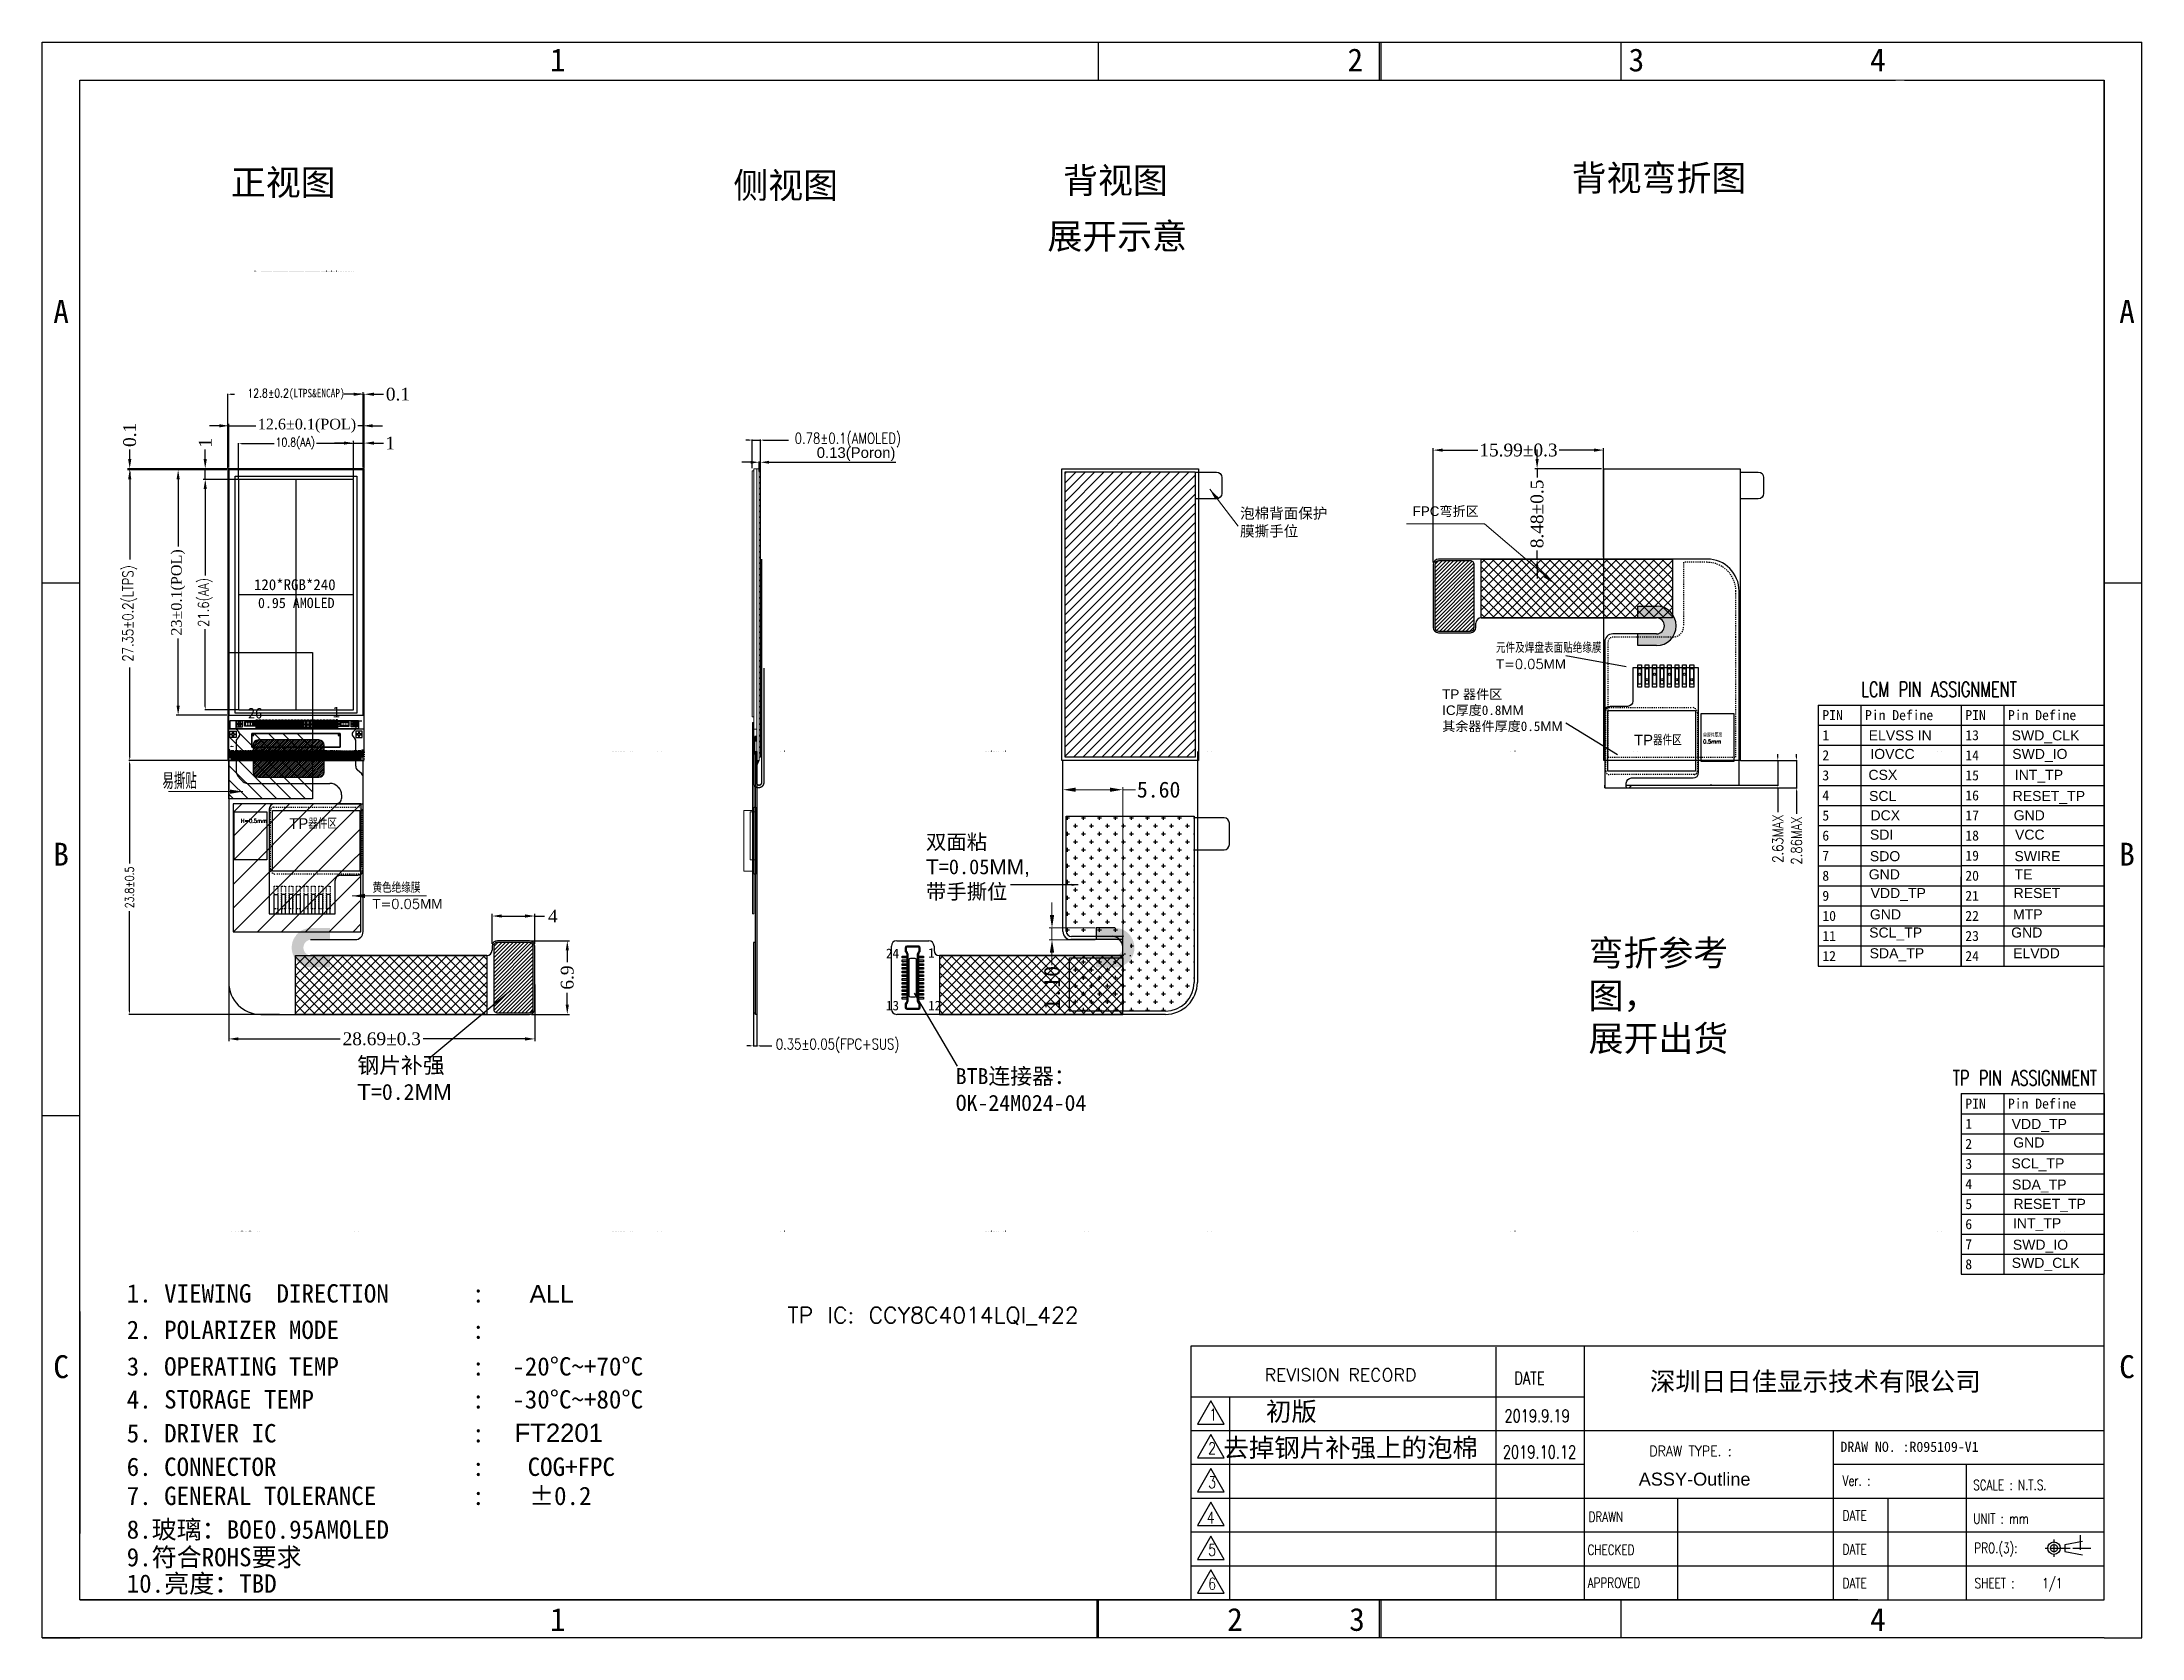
# Model space of a CAD drawing. Header units: millimetres. Extents: x 37 to 234, y -216 to -66.
import ezdxf

# ---------------------------------------------------------------- set-up
doc = ezdxf.new("R2010")
doc.units = ezdxf.units.MM
doc.linetypes.add('DASHED', pattern=[0.2, 0.1, -0.1])
for name, color, linetype in [('AMOLED', 1, 'Continuous'), ('DIM（标注）', 4, 'Continuous'), ('Foam', 190, 'Continuous'), ('FPC', 33, 'Continuous'), ('FRAME', 7, 'Continuous'), ('Gate1.drawing', 3, 'Continuous'), ('ILD.drawing', 4, 'Continuous'), ('ITO', 1, 'Continuous'), ('Laber.drawing', 250, 'Continuous'), ('Layout.drawing', 250, 'Continuous'), ('lens', 253, 'Continuous'), ('Note', 6, 'Continuous'), ('OCA', 231, 'Continuous'), ('outline.drawing', 5, 'Continuous'), ('SD.drawing', 5, 'Continuous'), ('SiNx', 2, 'Continuous'), ('SUS', 6, 'Continuous'), ('TEXT', 2, 'Continuous'), ('TPFPC', 2, 'Continuous')]:
    doc.layers.add(name, color=color, linetype=linetype)
for name, color, linetype, lineweight in [('dim', 1, 'Continuous', 9), ('Title block', 7, 'Continuous', 0), ('Txt', 4, 'Continuous', 9)]:
    doc.layers.add(name, color=color, linetype=linetype, lineweight=lineweight)
doc.styles.add('C-E02$0$HZ', font='txt.shx', dxfattribs={"bigfont": 'HZTXT0'})
doc.styles.add('Panel', font='arial.ttf')
doc.styles.add('ROMANC', font='romanc.shx', dxfattribs={"bigfont": 'gbcbig.shx'})
doc.styles.get("Standard").update_dxf_attribs({"font": 'txt', "bigfont": 'gbcbig.shx'})
doc.styles.add('STYLE1', font='', dxfattribs={"width": 0.9})
doc.styles.add('style10', font='romanc.shx')
doc.styles.add('style20', font='')
doc.styles.add('W0$254', font='simplex', dxfattribs={"width": 0.75})
doc.styles.add('ZIF', font='romans.shx', dxfattribs={"width": 0.8, "bigfont": 'gbcbig.shx'})
doc.styles.add('仿宋', font='simfang.ttf', dxfattribs={"height": 2.5})
doc.styles.add('宋体', font='')
doc.styles.add('样式 2', font='times.ttf')
doc.styles.add('样式 4', font='')
doc.styles.get('STYLE1').set_extended_font_data('SimSun')
doc.styles.get('style20').set_extended_font_data('SimSun')
doc.styles.get('宋体').set_extended_font_data('SimSun')
doc.styles.get('样式 4').set_extended_font_data('SimSun')
doc.dimstyles.new('ISO-25$0', dxfattribs={"dimtxt": 1.2, "dimasz": 0.9, "dimexe": 0.2, "dimexo": 0.2, "dimgap": 0.4, "dimtad": 0, "dimdsep": 46, "dimtxsty": '样式 2', "dimcen": 2.5, "dimclrt": 2, "dimadec": 0, "dimazin": 0, "dimtp": 1.2, "dimtm": 1.2, "dimtfac": 1, "dimtmove": 0, "dimatfit": 3, "dimfxl": 0, "dimtolj": 1, "dimarcsym": 0})
doc.dimstyles.new('Panel', dxfattribs={"dimtxt": 0.5, "dimasz": 0.8, "dimexe": 0.06, "dimexo": 0.04, "dimgap": 0.1, "dimtad": 1, "dimdec": 4, "dimdsep": 46, "dimtxsty": 'Panel', "dimcen": 2.5, "dimclrd": 6, "dimclre": 6, "dimclrt": 6, "dimadec": 0, "dimazin": 0, "dimtfac": 1, "dimtdec": 4, "dimtmove": 0, "dimatfit": 3, "dimfxl": 0, "dimarcsym": 0})
doc.dimstyles.get("Standard").update_dxf_attribs({"dimtxt": 2.2, "dimasz": 1.5, "dimexe": 0.18, "dimexo": 0.0625, "dimgap": 0.09, "dimtad": 1, "dimdsep": 46, "dimtxsty": 'Standard', "dimblk": '_FILLED', "dimblk1": '_FILLED', "dimblk2": '_FILLED', "dimcen": 0.09, "dimadec": 0, "dimazin": 0, "dimtol": 1, "dimtp": 0.01, "dimtm": 0.01, "dimtfac": 1, "dimtofl": 0, "dimtmove": 0, "dimatfit": 3, "dimldrblk": '_FILLED', "dimfxl": 0, "dimtolj": 1, "dimarcsym": 0})
doc.dimstyles.new('TPD', dxfattribs={"dimtxt": 1.5, "dimasz": 1.2, "dimexe": 0.25, "dimexo": 0.08, "dimgap": 0.15, "dimtad": 0, "dimzin": 1, "dimdsep": 46, "dimtxsty": '宋体', "dimcen": 18.05, "dimclrd": 256, "dimclre": 256, "dimclrt": 256, "dimadec": 0, "dimazin": 0, "dimtfac": 1, "dimtmove": 0, "dimatfit": 2, "dimfxl": 0, "dimlwd": 18, "dimlwe": 18, "dimarcsym": 0})
doc.dimstyles.new('YanXiu', dxfattribs={"dimscale": 0.5, "dimtxt": 2.5, "dimasz": 2.2, "dimexe": 0.66, "dimexo": 0.66, "dimgap": 0.66, "dimtad": 0, "dimdsep": 46, "dimtxsty": 'ROMANC', "dimcen": 0, "dimclrd": 3, "dimclre": 3, "dimclrt": 42, "dimazin": 2, "dimtfac": 1, "dimtofl": 0, "dimtmove": 0, "dimatfit": 3, "dimfxl": 0, "dimlwd": 5, "dimlwe": 5, "dimarcsym": 0})
doc.dimstyles.new('ZIF', dxfattribs={"dimtxt": 1, "dimasz": 0.3, "dimexe": 0.05, "dimexo": 0.05, "dimgap": 0.1, "dimtad": 0, "dimrnd": 0.0005, "dimzin": 9, "dimdsep": 46, "dimtxsty": 'ZIF', "dimcen": 0.5, "dimadec": 0, "dimazin": 0, "dimtfac": 1, "dimtmove": 0, "dimatfit": 0, "dimfxl": 0, "dimtolj": 1, "dimtzin": 1, "dimarcsym": 0})
pattern_1 = [(315, (-378.1987, 4999.7002), (0.67351921, 0.67351921), [])]

# ---------------------------------------------------------------- blocks, each defined once
blk = doc.blocks.new('*D347')
at = {"layer": 'Defpoints', "color": 0}
for p in [(104.15, -103.47), (103.38, -106.15), (104.15, -106.45)]:
    blk.add_point(p, dxfattribs=at)
at = {"layer": 'dim', "color": 0, "lineweight": -2}
for p, q in [((103.08, -103.47), (102.78, -103.47)), ((103.38, -106.1), (103.38, -103.42)), ((103.38, -103.47), (104.15, -103.47)), ((104.15, -106.4), (104.15, -103.42)), ((104.45, -103.47), (106.77, -103.47))]:
    blk.add_line(p, q, dxfattribs=at)
at = {"layer": 'dim', "color": 0}
for points in [[(103.08, -103.42), (103.08, -103.52), (103.38, -103.47)], [(104.45, -103.42), (104.45, -103.52), (104.15, -103.47)]]:
    blk.add_solid(points, dxfattribs=at)
at = {"layer": 'dim', "color": 0, "insert": (112.35, -103.47), "char_height": 1, "attachment_point": 5, "style": 'ZIF'}
blk.add_mtext('\\A1;0.78%%P0.1(AMOLED)', dxfattribs=at)
blk = doc.blocks.new('*D348')
at = {"layer": 'Defpoints', "color": 0}
for p in [(54.2, -106.15), (45.01, -133.5), (54.2, -133.5)]:
    blk.add_point(p, dxfattribs=at)
at = {"layer": 'dim', "color": 0, "lineweight": -2}
for p, q in [((54.15, -106.15), (44.96, -106.15)), ((45.01, -106.45), (45.01, -114.65)), ((45.01, -133.2), (45.01, -124.79)), ((54.15, -133.5), (44.96, -133.5))]:
    blk.add_line(p, q, dxfattribs=at)
at = {"layer": 'dim', "color": 0}
for points in [[(44.96, -106.45), (45.06, -106.45), (45.01, -106.15)], [(44.96, -133.2), (45.06, -133.2), (45.01, -133.5)]]:
    blk.add_solid(points, dxfattribs=at)
at = {"layer": 'dim', "color": 0, "insert": (45.01, -119.72), "char_height": 1, "attachment_point": 5, "rotation": 90, "style": 'ZIF'}
blk.add_mtext('\\A1;27.35%%P0.2(LTPS)', dxfattribs=at)
blk = doc.blocks.new('*D349')
at = {"layer": 'Defpoints', "color": 0}
for p in [(67, -99.17), (54.2, -106.15), (67, -106.15)]:
    blk.add_point(p, dxfattribs=at)
at = {"layer": 'dim', "color": 0, "lineweight": -2}
for p, q in [((54.2, -106.1), (54.2, -99.12)), ((54.5, -99.17), (54.84, -99.17)), ((66.7, -99.17), (66.35, -99.17)), ((67, -106.1), (67, -99.12))]:
    blk.add_line(p, q, dxfattribs=at)
at = {"layer": 'dim', "color": 0}
for points in [[(54.5, -99.12), (54.5, -99.22), (54.2, -99.17)], [(66.7, -99.12), (66.7, -99.22), (67, -99.17)]]:
    blk.add_solid(points, dxfattribs=at)
at = {"layer": 'dim', "color": 0, "insert": (60.6, -99.17), "char_height": 0.8, "attachment_point": 5, "style": 'ZIF'}
blk.add_mtext('\\A1;12.8%%P0.2{\\Ftxt|c134;(LTPS&ENCAP)}', dxfattribs=at)
blk = doc.blocks.new('*D350')
at = {"layer": 'Defpoints', "color": 0}
for p in [(66, -103.8), (55.2, -107.15), (66, -107.15)]:
    blk.add_point(p, dxfattribs=at)
at = {"layer": 'dim', "color": 0, "lineweight": -2}
for p, q in [((55.2, -107.1), (55.2, -103.75)), ((55.5, -103.8), (58.54, -103.8)), ((65.7, -103.8), (62.52, -103.8)), ((66, -107.1), (66, -103.75))]:
    blk.add_line(p, q, dxfattribs=at)
at = {"layer": 'dim', "color": 0}
for points in [[(55.5, -103.75), (55.5, -103.85), (55.2, -103.8)], [(65.7, -103.75), (65.7, -103.85), (66, -103.8)]]:
    blk.add_solid(points, dxfattribs=at)
at = {"layer": 'dim', "color": 0, "insert": (60.53, -103.8), "char_height": 0.8, "attachment_point": 5, "style": 'ZIF'}
blk.add_mtext('\\A1;10.8(AA)', dxfattribs=at)
blk = doc.blocks.new('*D351')
at = {"layer": 'Defpoints', "color": 0}
for p in [(55.2, -107.15), (52.09, -128.75), (55.2, -128.75)]:
    blk.add_point(p, dxfattribs=at)
at = {"layer": 'dim', "color": 0, "lineweight": -2}
for p, q in [((55.15, -107.15), (52.04, -107.15)), ((52.09, -107.45), (52.09, -116.17)), ((52.09, -128.45), (52.09, -121.2)), ((55.15, -128.75), (52.04, -128.75))]:
    blk.add_line(p, q, dxfattribs=at)
at = {"layer": 'dim', "color": 0}
for points in [[(52.04, -107.45), (52.14, -107.45), (52.09, -107.15)], [(52.04, -128.45), (52.14, -128.45), (52.09, -128.75)]]:
    blk.add_solid(points, dxfattribs=at)
at = {"layer": 'dim', "color": 0, "insert": (52.09, -118.69), "char_height": 1, "attachment_point": 5, "rotation": 90, "style": 'ZIF'}
blk.add_mtext('\\A1;21.6(AA)', dxfattribs=at)
blk = doc.blocks.new('*D352')
at = {"layer": 'Defpoints', "color": 0}
for p in [(44.99, -133.5), (54.2, -133.5), (59.1, -157.3)]:
    blk.add_point(p, dxfattribs=at)
at = {"layer": 'dim', "color": 0, "lineweight": -2}
for p, q in [((54.15, -133.5), (44.94, -133.5)), ((44.99, -133.8), (44.99, -143.17)), ((44.99, -157), (44.99, -147.63)), ((59.05, -157.3), (44.94, -157.3))]:
    blk.add_line(p, q, dxfattribs=at)
at = {"layer": 'dim', "color": 0}
for points in [[(44.94, -133.8), (45.04, -133.8), (44.99, -133.5)], [(44.94, -157), (45.04, -157), (44.99, -157.3)]]:
    blk.add_solid(points, dxfattribs=at)
at = {"layer": 'dim', "color": 0, "insert": (44.99, -145.4), "char_height": 0.8, "attachment_point": 5, "rotation": 90, "style": 'ZIF'}
blk.add_mtext('\\A1;23.8%%P0.5', dxfattribs=at)
blk = doc.blocks.new('*D355')
at = {"layer": 'Defpoints', "color": 0}
for p in [(195.99, -133.5), (199.55, -133.5), (195.92, -135.83)]:
    blk.add_point(p, dxfattribs=at)
at = {"layer": 'dim', "color": 0, "lineweight": -2}
for p, q in [((196.04, -133.5), (199.6, -133.5)), ((199.55, -133.2), (199.55, -132.9)), ((199.55, -133.5), (199.55, -135.83)), ((195.97, -135.83), (199.6, -135.83)), ((199.55, -136.13), (199.55, -138.33))]:
    blk.add_line(p, q, dxfattribs=at)
at = {"layer": 'dim', "color": 0}
for points in [[(199.5, -133.2), (199.6, -133.2), (199.55, -133.5)], [(199.5, -136.13), (199.6, -136.13), (199.55, -135.83)]]:
    blk.add_solid(points, dxfattribs=at)
at = {"layer": 'dim', "color": 0, "insert": (199.55, -140.83), "char_height": 1, "attachment_point": 5, "rotation": 90, "style": 'ZIF'}
blk.add_mtext('\\A1;{\\Ftxt.shx|c0;2.63MAX}', dxfattribs=at)
blk = doc.blocks.new('*D353')
at = {"layer": 'Defpoints', "color": 0}
for p in [(195.99, -133.5), (201.31, -133.5), (185.6, -136.06)]:
    blk.add_point(p, dxfattribs=at)
at = {"layer": 'dim', "color": 0, "lineweight": -2}
for p, q in [((196.04, -133.5), (201.36, -133.5)), ((201.31, -133.2), (201.31, -132.9)), ((201.31, -133.5), (201.31, -136.06)), ((185.65, -136.06), (201.36, -136.06)), ((201.31, -136.36), (201.31, -138.51))]:
    blk.add_line(p, q, dxfattribs=at)
at = {"layer": 'dim', "color": 0}
for points in [[(201.26, -133.2), (201.36, -133.2), (201.31, -133.5)], [(201.26, -136.36), (201.36, -136.36), (201.31, -136.06)]]:
    blk.add_solid(points, dxfattribs=at)
at = {"layer": 'dim', "color": 0, "insert": (201.31, -141.01), "char_height": 1, "attachment_point": 5, "rotation": 90, "style": 'ZIF'}
blk.add_mtext('\\A1;{\\Ftxt.shx|c0;2.86MAX}', dxfattribs=at)
blk = doc.blocks.new('_FILLED')
at = {"color": 0, "linetype": 'ByBlock'}
blk.add_solid([(0, 0), (-1, 0.17), (-1, -0.17)], dxfattribs=at)
blk = doc.blocks.new('*D356')
at = {"layer": 'Defpoints', "color": 0}
for p in [(103.49, -157.15), (103.82, -157.3), (103.82, -160.25)]:
    blk.add_point(p, dxfattribs=at)
at = {"layer": 'dim', "color": 0, "lineweight": -2}
for p, q in [((103.49, -157.2), (103.49, -160.3)), ((103.82, -157.35), (103.82, -160.3)), ((103.19, -160.25), (102.89, -160.25)), ((103.49, -160.25), (103.82, -160.25)), ((104.12, -160.25), (105.22, -160.25))]:
    blk.add_line(p, q, dxfattribs=at)
at = {"layer": 'dim', "color": 0}
for points in [[(103.19, -160.2), (103.19, -160.3), (103.49, -160.25)], [(104.12, -160.2), (104.12, -160.3), (103.82, -160.25)]]:
    blk.add_solid(points, dxfattribs=at)
at = {"layer": 'dim', "color": 0, "insert": (111.39, -160.25), "char_height": 1, "attachment_point": 5, "style": 'ZIF'}
blk.add_mtext('\\A1;{\\Ftxt.shx|c0;0.35%%P0.05(FPC+SUS)}', dxfattribs=at)
blk = doc.blocks.new('*D354')
at = {"layer": 'Defpoints', "color": 0}
for p in [(138.12, -136.24), (132.52, -149.55), (138.12, -151.06)]:
    blk.add_point(p, dxfattribs=at)
at = {"layer": 'OCA', "lineweight": 18}
for p, q in [((132.52, -149.47), (132.52, -135.99)), ((133.72, -136.24), (136.92, -136.24)), ((138.12, -150.98), (138.12, -135.99)), ((138.12, -136.24), (139.32, -136.24))]:
    blk.add_line(p, q, dxfattribs=at)
at = {"layer": 'OCA'}
for points in [[(133.72, -136.04), (133.72, -136.44), (132.52, -136.24)], [(136.92, -136.04), (136.92, -136.44), (138.12, -136.24)]]:
    blk.add_solid(points, dxfattribs=at)
at = {"layer": 'OCA', "insert": (141.49, -136.24), "char_height": 1.5, "attachment_point": 5, "style": '宋体'}
blk.add_mtext('5.60', dxfattribs=at)
blk = doc.blocks.new('*D357')
at = {"layer": 'Defpoints', "color": 0}
for p in [(135.62, -149.2), (131.49, -150.3), (135.62, -150.3)]:
    blk.add_point(p, dxfattribs=at)
at = {"layer": 'OCA', "lineweight": 18}
for p, q in [((131.49, -148), (131.49, -146.8)), ((135.54, -149.2), (131.24, -149.2)), ((131.49, -149.2), (131.49, -150.3)), ((135.54, -150.3), (131.24, -150.3)), ((131.49, -151.5), (131.49, -152.7))]:
    blk.add_line(p, q, dxfattribs=at)
at = {"layer": 'OCA'}
for points in [[(131.29, -148), (131.69, -148), (131.49, -149.2)], [(131.29, -151.5), (131.69, -151.5), (131.49, -150.3)]]:
    blk.add_solid(points, dxfattribs=at)
at = {"layer": 'OCA', "insert": (131.49, -154.8), "char_height": 1.5, "attachment_point": 5, "rotation": 90, "style": '宋体'}
blk.add_mtext('1.10', dxfattribs=at)
blk = doc.blocks.new('ild_5')
at = {"layer": 'ILD.drawing'}
blk.add_lwpolyline([(2, -2.5), (2.5, -2), (2.5, 2), (2, 2.5), (-2, 2.5), (-2.5, 2), (-2.5, -2), (-2, -2.5), (2, -2.5)], close=True, dxfattribs=at)
blk = doc.blocks.new('pin_FPC')
at = {"layer": 'Gate1.drawing'}
blk.add_lwpolyline([(0, 0), (50, 0), (50, 700), (0, 700), (0, 0)], close=True, dxfattribs=at)
at = {"layer": 'SD.drawing'}
blk.add_lwpolyline([(0, 0), (50, 0), (50, 700), (0, 700), (0, 0)], close=True, dxfattribs=at)
at = {"row_count": 18, "column_count": 2, "row_spacing": -45, "column_spacing": 35}
blk.add_blockref('ild_5', (7.5, 777.5), dxfattribs=at)
blk = doc.blocks.new('pin_ET')
at = {"linetype": 'Continuous'}
blk.add_hatch(color=3, dxfattribs=at).paths.add_polyline_path([(0, 0), (90, 0), (90, 800), (0, 800)])
at = {"layer": 'Gate1.drawing'}
blk.add_lwpolyline([(0, 0), (90, 0), (90, 800), (0, 800), (0, 0)], close=True, dxfattribs=at)
at = {"layer": 'SD.drawing'}
blk.add_lwpolyline([(0, 0), (90, 0), (90, 800), (0, 800), (0, 0)], close=True, dxfattribs=at)
at = {"row_count": 18, "column_count": 3, "row_spacing": -45, "column_spacing": 35}
blk.add_blockref('ild_5', (10, 777.5), dxfattribs=at)
blk = doc.blocks.new('pin_ET_VDS')
at = {"linetype": 'Continuous'}
blk.add_hatch(color=3, dxfattribs=at).paths.add_polyline_path([(0, 0), (280, 0), (280, 800), (0, 800)])
at = {"layer": 'Gate1.drawing'}
blk.add_lwpolyline([(0, 0), (280, 0), (280, 800), (0, 800), (0, 0)], close=True, dxfattribs=at)
at = {"layer": 'SD.drawing'}
blk.add_lwpolyline([(0, 0), (280, 0), (280, 800), (0, 800), (0, 0)], close=True, dxfattribs=at)
at = {"row_count": 18, "column_count": 7, "row_spacing": -45, "column_spacing": 40}
blk.add_blockref('ild_5', (20, 777.5), dxfattribs=at)
blk = doc.blocks.new('mark_fpc')
at = {"linetype": 'Continuous'}
blk.add_hatch(color=20, dxfattribs=at).paths.add_polyline_path([(100, 595), (0, 595), (0, -105), (210, -105), (210, -5), (100, -5)])
at = {"layer": 'SD.drawing'}
blk.add_lwpolyline([(100, 595), (0, 595), (0, -105), (210, -105), (210, -5), (100, -5), (100, 595)], close=True, dxfattribs=at)
blk = doc.blocks.new('*U27')
at = {"color": 30}
blk.add_lwpolyline([(0.075, 0.385), (0.075, -0.385), (-0.075, -0.385), (-0.075, 0.385)], close=True, dxfattribs=at)
blk = doc.blocks.new('*U28')
at = {"color": 0, "linetype": 'ByBlock', "lineweight": -2, "transparency": 16777216}
for p in [(0, 0), (0.3, 0), (0.6, 0), (0.9, 0), (1.2, 0), (1.5, 0), (1.8, 0), (2.1, 0), (2.4, 0), (2.7, 0), (3, 0), (3.3, 0), (3.6, 0), (3.9, 0), (4.2, 0), (4.5, 0), (4.8, 0), (5.1, 0), (5.4, 0), (5.7, 0), (6, 0), (6.3, 0), (6.6, 0), (6.9, 0), (7.2, 0), (7.5, 0)]:
    blk.add_blockref('*U27', p, dxfattribs=at)
blk = doc.blocks.new('regerg')
at = {"color": 30}
for p, q in [((1138.41, -13.01), (1126.33, -13.01)), ((1126.33, -13.01), (1126.33, -13.78)), ((1138.41, -13.01), (1138.41, -13.78)), ((1138.41, -13.78), (1126.33, -13.78))]:
    blk.add_line(p, q, dxfattribs=at)
for points in [[(1127.01, -13.24), (1127.46, -13.24), (1127.46, -13.39), (1127.01, -13.39)], [(1127.16, -13.09), (1127.31, -13.09), (1127.31, -13.54), (1127.16, -13.54)], [(1128.51, -13.24), (1128.79, -13.24), (1128.79, -13.39), (1128.51, -13.39)], [(1136.44, -13.24), (1136.71, -13.24), (1136.71, -13.39), (1136.44, -13.39)], [(1137.76, -13.24), (1138.21, -13.24), (1138.21, -13.39), (1137.76, -13.39)], [(1137.91, -13.09), (1138.06, -13.09), (1138.06, -13.54), (1137.91, -13.54)]]:
    blk.add_lwpolyline(points, close=True, dxfattribs=at)
at = {"color": 6}
blk.add_blockref('*U28', (1128.86, -13.4), dxfattribs=at)
at = {"color": 1, "linetype": 'Continuous', "char_height": 1, "attachment_point": 3}
for s, insert in [('{\\fNSimSun|b0|i0|c134|p49;26}', (1129.38, -11.8)), ('{\\fNSimSun|b0|i0|c134|p49;1}', (1136.66, -11.69))]:
    blk.add_mtext_dynamic_manual_height_columns(s, width=1, gutter_width=1, heights=[0], dxfattribs=dict(at, insert=insert))
blk = doc.blocks.new('*U330')
at = {"color": 30}
blk.add_lwpolyline([(-0.025, 0.4), (0.025, 0.4), (0.025, -0.4), (-0.025, -0.4)], close=True, dxfattribs=at)
blk = doc.blocks.new('*U331')
at = {"color": 0, "linetype": 'ByBlock', "lineweight": -2}
for p in [(0, 0), (0.1, 0), (0.2, 0)]:
    blk.add_blockref('*U330', p, dxfattribs=at)
blk = doc.blocks.new('*U332')
at = {"color": 30}
blk.add_lwpolyline([(-0.025, 0.4), (0.025, 0.4), (0.025, -0.4), (-0.025, -0.4)], close=True, dxfattribs=at)
blk = doc.blocks.new('*U333')
at = {"color": 0, "linetype": 'ByBlock', "lineweight": -2}
for p in [(0, 0), (0.1, 0), (0.2, 0)]:
    blk.add_blockref('*U332', p, dxfattribs=at)
blk = doc.blocks.new('*U334')
at = {"color": 30}
blk.add_lwpolyline([(-0.025, 0.4), (0.025, 0.4), (0.025, -0.4), (-0.025, -0.4)], close=True, dxfattribs=at)
blk = doc.blocks.new('*U335')
at = {"color": 0, "linetype": 'ByBlock', "lineweight": -2}
for p in [(0, 0), (0.1, 0), (0.2, 0), (0.3, 0), (0.4, 0), (0.5, 0), (0.6, 0), (0.7, 0), (0.8, 0), (0.9, 0), (1, 0), (1.1, 0), (1.2, 0), (1.3, 0), (1.4, 0), (1.5, 0), (1.6, 0), (1.7, 0), (1.8, 0), (1.9, 0), (2, 0), (2.1, 0), (2.2, 0), (2.3, 0), (2.4, 0), (2.5, 0), (2.6, 0), (2.7, 0), (2.8, 0), (2.9, 0), (3, 0), (3.1, 0), (3.2, 0), (3.3, 0), (3.4, 0), (3.5, 0), (3.6, 0), (3.7, 0), (3.8, 0), (3.9, 0), (4, 0), (4.1, 0), (4.2, 0), (4.3, 0), (4.4, 0), (4.5, 0), (4.6, 0), (4.7, 0), (4.8, 0), (4.9, 0), (5, 0), (5.1, 0), (5.2, 0), (5.3, 0), (5.4, 0), (5.5, 0), (5.6, 0), (5.7, 0), (5.8, 0), (5.9, 0), (6, 0), (6.1, 0), (6.2, 0), (6.3, 0), (6.4, 0), (6.5, 0), (6.6, 0), (6.7, 0), (6.8, 0), (6.9, 0)]:
    blk.add_blockref('*U334', p, dxfattribs=at)
blk = doc.blocks.new('*U336')
at = {"color": 30}
blk.add_lwpolyline([(-0.025, 0.4), (0.025, 0.4), (0.025, -0.4), (-0.025, -0.4)], close=True, dxfattribs=at)
blk = doc.blocks.new('*U337')
at = {"color": 0, "linetype": 'ByBlock', "lineweight": -2}
for p in [(0, 0), (0.1, 0), (0.2, 0)]:
    blk.add_blockref('*U336', p, dxfattribs=at)
blk = doc.blocks.new('*U338')
at = {"color": 30}
blk.add_lwpolyline([(-0.025, 0.4), (0.025, 0.4), (0.025, -0.4), (-0.025, -0.4)], close=True, dxfattribs=at)
blk = doc.blocks.new('*U339')
at = {"color": 0, "linetype": 'ByBlock', "lineweight": -2}
for p in [(0, 0), (0.1, 0), (0.2, 0)]:
    blk.add_blockref('*U338', p, dxfattribs=at)
blk = doc.blocks.new('*U340')
at = {"color": 4}
blk.add_lwpolyline([(-0.0375, 0.4), (0.0375, 0.4), (0.0375, -0.4), (-0.0375, -0.4)], close=True, dxfattribs=at)
blk = doc.blocks.new('*U341')
at = {"color": 0, "linetype": 'ByBlock', "lineweight": -2}
for p in [(0, 0), (0.15, 0), (0.3, 0), (0.45, 0), (0.6, 0), (0.75, 0), (0.9, 0), (1.05, 0), (1.2, 0)]:
    blk.add_blockref('*U340', p, dxfattribs=at)
blk = doc.blocks.new('*U342')
at = {"color": 4}
blk.add_lwpolyline([(-0.0375, 0.4), (0.0375, 0.4), (0.0375, -0.4), (-0.0375, -0.4)], close=True, dxfattribs=at)
blk = doc.blocks.new('*U329')
at = {"color": 0, "linetype": 'ByBlock', "lineweight": -2}
for p in [(0, 0), (0.15, 0), (0.3, 0), (0.45, 0), (0.6, 0), (0.75, 0), (0.9, 0), (1.05, 0), (1.2, 0)]:
    blk.add_blockref('*U342', p, dxfattribs=at)
blk = doc.blocks.new('fht7ui')
at = {"color": 1}
for p, q in [((115.98, -347.86), (115.98, -369.46)), ((110.58, -358.66), (121.38, -358.66)), ((121.86, -370.49), (122.15, -370.49)), ((109.58, -373.41), (122.38, -373.41)), ((109.68, -373.91), (109.91, -373.91)), ((122.28, -373.91), (122.06, -373.91)), ((122.15, -373.21), (122.28, -373.21))]:
    blk.add_line(p, q, dxfattribs=at)
at = {"color": 1, "linetype": 'Continuous'}
for p, q in [((109.68, -373.21), (109.78, -373.21)), ((109.78, -373.41), (109.68, -373.41)), ((109.78, -373.41), (109.68, -373.41))]:
    blk.add_line(p, q, dxfattribs=at)
at = {"color": 1}
for points in [[(111.99, -373.41), (112.05, -373.41), (112.05, -374.21), (111.99, -374.21)], [(112.1, -373.41), (112.15, -373.41), (112.15, -374.21), (112.1, -374.21)], [(112.2, -373.41), (112.25, -373.41), (112.25, -374.21), (112.2, -374.21)], [(112.34, -373.41), (112.41, -373.41), (112.41, -374.21), (112.34, -374.21)], [(112.53, -373.41), (112.6, -373.41), (112.6, -374.21), (112.53, -374.21)], [(119.73, -373.41), (119.8, -373.41), (119.8, -374.21), (119.73, -374.21)], [(119.88, -373.41), (119.95, -373.41), (119.95, -374.21), (119.88, -374.21)]]:
    blk.add_lwpolyline(points, close=True, dxfattribs=at)
at = {"layer": 'FPC', "color": 1}
for p, q in [((109.58, -346.86), (109.58, -374.21)), ((122.38, -346.86), (109.58, -346.86)), ((109.58, -346.86), (109.58, -374.21)), ((122.28, -346.96), (109.68, -346.96)), ((109.68, -346.96), (109.68, -369.96)), ((122.28, -369.96), (122.28, -346.96)), ((122.38, -373.41), (122.38, -346.86)), ((109.68, -369.96), (122.28, -369.96)), ((122.38, -371.26), (109.58, -371.26)), ((109.58, -371.26), (109.58, -374.21)), ((122.38, -373.41), (122.38, -371.26)), ((109.58, -374.21), (122.38, -374.21))]:
    blk.add_line(p, q, dxfattribs=at)
at = {"layer": 'FPC', "color": 1, "linetype": 'DASHED'}
blk.add_line((122.38, -373.41), (122.38, -374.21), dxfattribs=at)
at = {"layer": 'Gate1.drawing', "color": 1}
for points in [[(111.81, -373.41), (111.9, -373.41), (111.9, -373.31), (111.81, -373.31), (111.81, -373.41)], [(111.98, -373.41), (112.05, -373.41), (112.05, -373.31), (111.98, -373.31), (111.98, -373.41)], [(111.98, -374.11), (112.05, -374.11), (112.05, -373.41), (111.98, -373.41), (111.98, -374.11)], [(112.1, -373.41), (112.15, -373.41), (112.15, -373.31), (112.1, -373.31), (112.1, -373.41)], [(112.2, -373.41), (112.25, -373.41), (112.25, -373.31), (112.2, -373.31), (112.2, -373.41)], [(112.33, -373.41), (112.42, -373.41), (112.42, -373.31), (112.33, -373.31), (112.33, -373.41)], [(112.52, -373.41), (112.61, -373.41), (112.61, -373.31), (112.52, -373.31), (112.52, -373.41)], [(112.69, -373.41), (112.74, -373.41), (112.74, -373.31), (112.69, -373.31), (112.69, -373.41)], [(112.79, -373.41), (112.84, -373.41), (112.84, -373.31), (112.79, -373.31), (112.79, -373.41)], [(112.89, -373.41), (112.94, -373.41), (112.94, -373.31), (112.89, -373.31), (112.89, -373.41)], [(112.99, -373.41), (113.04, -373.41), (113.04, -373.31), (112.99, -373.31), (112.99, -373.41)], [(113.09, -373.41), (113.14, -373.41), (113.14, -373.31), (113.09, -373.31), (113.09, -373.41)], [(113.19, -373.41), (113.24, -373.41), (113.24, -373.31), (113.19, -373.31), (113.19, -373.41)], [(113.29, -373.41), (113.34, -373.41), (113.34, -373.31), (113.29, -373.31), (113.29, -373.41)], [(113.39, -373.41), (113.44, -373.41), (113.44, -373.31), (113.39, -373.31), (113.39, -373.41)], [(113.39, -373.41), (113.54, -373.41), (113.54, -373.31), (113.39, -373.31), (113.39, -373.41)], [(113.49, -373.41), (113.54, -373.41), (113.54, -373.31), (113.49, -373.31), (113.49, -373.41)], [(113.49, -373.41), (113.54, -373.41), (113.54, -373.31), (113.49, -373.31), (113.49, -373.41)], [(113.59, -373.41), (113.64, -373.41), (113.64, -373.31), (113.59, -373.31), (113.59, -373.41)], [(113.69, -373.41), (113.74, -373.41), (113.74, -373.31), (113.69, -373.31), (113.69, -373.41)], [(113.79, -373.41), (113.94, -373.41), (113.94, -373.31), (113.79, -373.31), (113.79, -373.41)], [(113.89, -373.41), (113.94, -373.41), (113.94, -373.31), (113.89, -373.31), (113.89, -373.41)], [(113.99, -373.41), (114.04, -373.41), (114.04, -373.31), (113.99, -373.31), (113.99, -373.41)], [(114.09, -373.41), (114.24, -373.41), (114.24, -373.31), (114.09, -373.31), (114.09, -373.41)], [(114.29, -373.41), (114.34, -373.41), (114.34, -373.31), (114.29, -373.31), (114.29, -373.41)], [(114.39, -373.41), (114.44, -373.41), (114.44, -373.31), (114.39, -373.31), (114.39, -373.41)], [(114.49, -373.41), (114.54, -373.41), (114.54, -373.31), (114.49, -373.31), (114.49, -373.41)], [(114.59, -373.41), (114.64, -373.41), (114.64, -373.31), (114.59, -373.31), (114.59, -373.41)], [(114.69, -373.41), (114.84, -373.41), (114.84, -373.31), (114.69, -373.31), (114.69, -373.41)], [(114.69, -373.41), (114.74, -373.41), (114.74, -373.31), (114.69, -373.31), (114.69, -373.41)], [(114.79, -373.41), (114.84, -373.41), (114.84, -373.31), (114.79, -373.31), (114.79, -373.41)], [(114.89, -373.41), (114.94, -373.41), (114.94, -373.31), (114.89, -373.31), (114.89, -373.41)], [(114.99, -373.41), (115.04, -373.41), (115.04, -373.31), (114.99, -373.31), (114.99, -373.41)], [(115.09, -373.41), (115.14, -373.41), (115.14, -373.31), (115.09, -373.31), (115.09, -373.41)], [(115.19, -373.41), (115.24, -373.41), (115.24, -373.31), (115.19, -373.31), (115.19, -373.41)], [(115.29, -373.41), (115.34, -373.41), (115.34, -373.31), (115.29, -373.31), (115.29, -373.41)], [(115.39, -373.41), (115.44, -373.41), (115.44, -373.31), (115.39, -373.31), (115.39, -373.41)], [(115.49, -373.41), (115.54, -373.41), (115.54, -373.31), (115.49, -373.31), (115.49, -373.41)], [(115.59, -373.41), (115.64, -373.41), (115.64, -373.31), (115.59, -373.31), (115.59, -373.41)], [(115.69, -373.41), (115.74, -373.41), (115.74, -373.31), (115.69, -373.31), (115.69, -373.41)], [(115.69, -373.41), (115.84, -373.41), (115.84, -373.31), (115.69, -373.31), (115.69, -373.41)], [(115.79, -373.41), (115.84, -373.41), (115.84, -373.31), (115.79, -373.31), (115.79, -373.41)], [(115.89, -373.41), (115.94, -373.41), (115.94, -373.31), (115.89, -373.31), (115.89, -373.41)], [(115.89, -373.41), (116.04, -373.41), (116.04, -373.31), (115.89, -373.31), (115.89, -373.41)], [(116.09, -373.41), (116.24, -373.41), (116.24, -373.31), (116.09, -373.31), (116.09, -373.41)], [(116.29, -373.41), (116.44, -373.41), (116.44, -373.31), (116.29, -373.31), (116.29, -373.41)], [(116.49, -373.41), (116.54, -373.41), (116.54, -373.31), (116.49, -373.31), (116.49, -373.41)], [(116.59, -373.41), (116.64, -373.41), (116.64, -373.31), (116.59, -373.31), (116.59, -373.41)], [(116.69, -373.41), (116.74, -373.41), (116.74, -373.31), (116.69, -373.31), (116.69, -373.41)], [(116.79, -373.41), (116.84, -373.41), (116.84, -373.31), (116.79, -373.31), (116.79, -373.41)], [(116.89, -373.41), (116.94, -373.41), (116.94, -373.31), (116.89, -373.31), (116.89, -373.41)], [(116.99, -373.41), (117.04, -373.41), (117.04, -373.31), (116.99, -373.31), (116.99, -373.41)], [(117.09, -373.41), (117.14, -373.41), (117.14, -373.31), (117.09, -373.31), (117.09, -373.41)], [(117.19, -373.41), (117.24, -373.41), (117.24, -373.31), (117.19, -373.31), (117.19, -373.41)], [(117.29, -373.41), (117.34, -373.41), (117.34, -373.31), (117.29, -373.31), (117.29, -373.41)], [(117.39, -373.41), (117.44, -373.41), (117.44, -373.31), (117.39, -373.31), (117.39, -373.41)], [(117.49, -373.41), (117.54, -373.41), (117.54, -373.31), (117.49, -373.31), (117.49, -373.41)], [(117.59, -373.41), (117.64, -373.41), (117.64, -373.31), (117.59, -373.31), (117.59, -373.41)], [(117.69, -373.41), (117.74, -373.41), (117.74, -373.31), (117.69, -373.31), (117.69, -373.41)], [(117.79, -373.41), (117.84, -373.41), (117.84, -373.31), (117.79, -373.31), (117.79, -373.41)], [(117.89, -373.41), (117.94, -373.41), (117.94, -373.31), (117.89, -373.31), (117.89, -373.41)], [(117.99, -373.41), (118.04, -373.41), (118.04, -373.31), (117.99, -373.31), (117.99, -373.41)], [(118.09, -373.41), (118.14, -373.41), (118.14, -373.31), (118.09, -373.31), (118.09, -373.41)], [(118.19, -373.41), (118.24, -373.41), (118.24, -373.31), (118.19, -373.31), (118.19, -373.41)], [(118.29, -373.41), (118.34, -373.41), (118.34, -373.31), (118.29, -373.31), (118.29, -373.41)], [(118.39, -373.41), (118.44, -373.41), (118.44, -373.31), (118.39, -373.31), (118.39, -373.41)], [(118.49, -373.41), (118.54, -373.41), (118.54, -373.31), (118.49, -373.31), (118.49, -373.41)], [(118.59, -373.41), (118.64, -373.41), (118.64, -373.31), (118.59, -373.31), (118.59, -373.41)], [(118.69, -373.41), (118.74, -373.41), (118.74, -373.31), (118.69, -373.31), (118.69, -373.41)], [(118.79, -373.41), (118.84, -373.41), (118.84, -373.31), (118.79, -373.31), (118.79, -373.41)], [(118.89, -373.41), (118.94, -373.41), (118.94, -373.31), (118.89, -373.31), (118.89, -373.41)], [(118.99, -373.41), (119.04, -373.41), (119.04, -373.31), (118.99, -373.31), (118.99, -373.41)], [(119.09, -373.41), (119.14, -373.41), (119.14, -373.31), (119.09, -373.31), (119.09, -373.41)], [(119.19, -373.41), (119.24, -373.41), (119.24, -373.31), (119.19, -373.31), (119.19, -373.41)], [(119.29, -373.41), (119.44, -373.41), (119.44, -373.31), (119.29, -373.31), (119.29, -373.41)], [(119.29, -373.41), (119.34, -373.41), (119.34, -373.31), (119.29, -373.31), (119.29, -373.41)], [(119.39, -373.41), (119.44, -373.41), (119.44, -373.31), (119.39, -373.31), (119.39, -373.41)], [(119.49, -373.41), (119.54, -373.41), (119.54, -373.31), (119.49, -373.31), (119.49, -373.41)], [(119.49, -373.41), (119.64, -373.41), (119.64, -373.31), (119.49, -373.31), (119.49, -373.41)], [(119.59, -373.41), (119.64, -373.41), (119.64, -373.31), (119.59, -373.31), (119.59, -373.41)], [(119.72, -373.41), (119.81, -373.41), (119.81, -373.31), (119.72, -373.31), (119.72, -373.41)], [(119.87, -373.41), (119.96, -373.41), (119.96, -373.31), (119.87, -373.31), (119.87, -373.41)], [(120.06, -373.41), (120.15, -373.41), (120.15, -373.31), (120.06, -373.31), (120.06, -373.41)]]:
    blk.add_lwpolyline(points, close=True, dxfattribs=at)
at = {"layer": 'ITO', "color": 1, "linetype": 'Continuous'}
for points in [[(110.76, -370.86), (110.76, -371.01), (110.61, -371.01), (110.61, -370.86), (110.46, -370.86), (110.46, -370.71), (110.61, -370.71), (110.61, -370.56), (110.76, -370.56), (110.76, -370.71), (110.91, -370.71), (110.91, -370.86)], [(111.21, -370.64), (111.21, -370.71), (111.29, -370.71), (111.29, -370.64)], [(111.21, -370.86), (111.21, -370.94), (111.29, -370.94), (111.29, -370.86)], [(111.44, -370.64), (111.44, -370.71), (111.51, -370.71), (111.51, -370.64)], [(111.44, -370.86), (111.44, -370.94), (111.51, -370.94), (111.51, -370.86)], [(111.66, -370.64), (111.66, -370.71), (111.74, -370.71), (111.74, -370.64)], [(111.66, -370.86), (111.66, -370.94), (111.74, -370.94), (111.74, -370.86)], [(111.89, -370.64), (111.89, -370.71), (111.96, -370.71), (111.96, -370.64)], [(111.89, -370.86), (111.89, -370.94), (111.96, -370.94), (111.96, -370.86)], [(112.24, -370.86), (112.24, -371.14), (112.39, -371.14), (112.39, -370.44), (112.24, -370.44), (112.24, -370.71), (111.96, -370.71), (111.96, -370.86)], [(112.69, -370.44), (112.54, -370.44), (112.54, -371.14), (112.69, -371.14)], [(112.99, -370.44), (112.84, -370.44), (112.84, -371.14), (112.99, -371.14)], [(113.29, -370.44), (113.14, -370.44), (113.14, -371.14), (113.29, -371.14)], [(113.59, -370.44), (113.44, -370.44), (113.44, -371.14), (113.59, -371.14)], [(113.89, -370.44), (113.74, -370.44), (113.74, -371.14), (113.89, -371.14)], [(114.19, -370.44), (114.04, -370.44), (114.04, -371.14), (114.19, -371.14)], [(114.49, -370.44), (114.34, -370.44), (114.34, -371.14), (114.49, -371.14)], [(114.79, -370.44), (114.64, -370.44), (114.64, -371.14), (114.79, -371.14)], [(117.79, -370.44), (117.64, -370.44), (117.64, -371.14), (117.79, -371.14)], [(118.09, -370.44), (117.94, -370.44), (117.94, -371.14), (118.09, -371.14)], [(118.39, -370.44), (118.24, -370.44), (118.24, -371.14), (118.39, -371.14)], [(118.69, -370.44), (118.54, -370.44), (118.54, -371.14), (118.69, -371.14)], [(118.99, -370.44), (118.84, -370.44), (118.84, -371.14), (118.99, -371.14)], [(119.29, -370.44), (119.14, -370.44), (119.14, -371.14), (119.29, -371.14)], [(119.59, -370.44), (119.44, -370.44), (119.44, -371.14), (119.59, -371.14)], [(119.89, -370.86), (119.89, -371.14), (119.74, -371.14), (119.74, -370.44), (119.89, -370.44), (119.89, -370.71), (120.16, -370.71), (120.16, -370.86)], [(120.24, -370.64), (120.24, -370.71), (120.16, -370.71), (120.16, -370.64)], [(120.24, -370.86), (120.24, -370.94), (120.16, -370.94), (120.16, -370.86)], [(120.46, -370.64), (120.46, -370.71), (120.39, -370.71), (120.39, -370.64)], [(120.46, -370.86), (120.46, -370.94), (120.39, -370.94), (120.39, -370.86)], [(120.69, -370.64), (120.69, -370.71), (120.61, -370.71), (120.61, -370.64)], [(120.69, -370.86), (120.69, -370.94), (120.61, -370.94), (120.61, -370.86)], [(120.91, -370.64), (120.91, -370.71), (120.84, -370.71), (120.84, -370.64)], [(120.91, -370.86), (120.91, -370.94), (120.84, -370.94), (120.84, -370.86)], [(121.36, -370.86), (121.36, -371.01), (121.51, -371.01), (121.51, -370.86), (121.66, -370.86), (121.66, -370.71), (121.51, -370.71), (121.51, -370.56), (121.36, -370.56), (121.36, -370.71), (121.21, -370.71), (121.21, -370.86)]]:
    blk.add_lwpolyline(points, close=True, dxfattribs=at)
at = {"layer": 'ITO', "color": 1}
for points in [[(114.94, -371.14), (115.09, -371.14), (115.09, -370.44), (114.94, -370.44)], [(115.24, -371.14), (115.39, -371.14), (115.39, -370.44), (115.24, -370.44)], [(115.54, -371.14), (115.69, -371.14), (115.69, -370.44), (115.54, -370.44)], [(115.84, -370.44), (115.84, -371.14), (115.99, -371.14), (115.99, -370.44)], [(116.29, -370.44), (116.29, -371.14), (116.14, -371.14), (116.14, -370.44)], [(116.59, -370.44), (116.59, -371.14), (116.44, -371.14), (116.44, -370.44)], [(116.89, -370.44), (116.89, -371.14), (116.74, -371.14), (116.74, -370.44)], [(117.19, -370.44), (117.19, -371.14), (117.04, -371.14), (117.04, -370.44)], [(117.49, -370.44), (117.49, -371.14), (117.34, -371.14), (117.34, -370.44)]]:
    blk.add_lwpolyline(points, close=True, dxfattribs=at)
at = {"layer": 'Layout.drawing', "color": 1}
blk.add_line((122.38, -346.86), (109.58, -346.86), dxfattribs=at)
at = {"layer": 'outline.drawing', "color": 1}
for p, q in [((121.38, -347.86), (110.58, -347.86)), ((110.58, -347.86), (110.58, -369.46)), ((121.38, -369.46), (121.38, -347.86)), ((110.58, -369.46), (121.38, -369.46)), ((110.58, -369.46), (110.58, -369.46)), ((120.13, -371.67), (111.83, -371.67)), ((111.83, -371.67), (111.83, -372.96)), ((120.13, -372.96), (120.13, -371.67)), ((111.83, -372.96), (120.13, -372.96)), ((111.83, -372.96), (111.83, -372.96))]:
    blk.add_line(p, q, dxfattribs=at)
at = {"layer": 'SD.drawing', "color": 1}
for p, q in [((109.68, -373.41), (109.68, -373.91)), ((109.78, -373.81), (109.78, -373.41)), ((109.91, -373.81), (109.78, -373.81)), ((122.06, -373.81), (122.18, -373.81)), ((122.18, -373.41), (122.28, -373.41)), ((122.18, -373.41), (122.28, -373.41)), ((122.18, -373.81), (122.18, -373.41)), ((122.28, -373.41), (122.28, -373.91))]:
    blk.add_line(p, q, dxfattribs=at)
for points in [[(111.81, -373.41), (111.9, -373.41), (111.9, -373.31), (111.81, -373.31), (111.81, -373.41)], [(111.98, -373.41), (112.05, -373.41), (112.05, -373.31), (111.98, -373.31), (111.98, -373.41)], [(111.98, -374.11), (112.05, -374.11), (112.05, -373.41), (111.98, -373.41), (111.98, -374.11)], [(112.1, -373.41), (112.15, -373.41), (112.15, -373.31), (112.1, -373.31), (112.1, -373.41)], [(112.2, -373.41), (112.25, -373.41), (112.25, -373.31), (112.2, -373.31), (112.2, -373.41)], [(112.33, -373.41), (112.42, -373.41), (112.42, -373.31), (112.33, -373.31), (112.33, -373.41)], [(112.52, -373.41), (112.61, -373.41), (112.61, -373.31), (112.52, -373.31), (112.52, -373.41)], [(112.69, -373.41), (112.74, -373.41), (112.74, -373.31), (112.69, -373.31), (112.69, -373.41)], [(112.79, -373.41), (112.84, -373.41), (112.84, -373.31), (112.79, -373.31), (112.79, -373.41)], [(112.89, -373.41), (112.94, -373.41), (112.94, -373.31), (112.89, -373.31), (112.89, -373.41)], [(112.99, -373.41), (113.04, -373.41), (113.04, -373.31), (112.99, -373.31), (112.99, -373.41)], [(113.09, -373.41), (113.14, -373.41), (113.14, -373.31), (113.09, -373.31), (113.09, -373.41)], [(113.19, -373.41), (113.24, -373.41), (113.24, -373.31), (113.19, -373.31), (113.19, -373.41)], [(113.29, -373.41), (113.34, -373.41), (113.34, -373.31), (113.29, -373.31), (113.29, -373.41)], [(113.39, -373.41), (113.54, -373.41), (113.54, -373.31), (113.39, -373.31), (113.39, -373.41)], [(113.59, -373.41), (113.64, -373.41), (113.64, -373.31), (113.59, -373.31), (113.59, -373.41)], [(113.69, -373.41), (113.74, -373.41), (113.74, -373.31), (113.69, -373.31), (113.69, -373.41)], [(113.79, -373.41), (113.94, -373.41), (113.94, -373.31), (113.79, -373.31), (113.79, -373.41)], [(113.99, -373.41), (114.04, -373.41), (114.04, -373.31), (113.99, -373.31), (113.99, -373.41)], [(114.09, -373.41), (114.24, -373.41), (114.24, -373.31), (114.09, -373.31), (114.09, -373.41)], [(114.29, -373.41), (114.34, -373.41), (114.34, -373.31), (114.29, -373.31), (114.29, -373.41)], [(114.39, -373.41), (114.44, -373.41), (114.44, -373.31), (114.39, -373.31), (114.39, -373.41)], [(114.49, -373.41), (114.54, -373.41), (114.54, -373.31), (114.49, -373.31), (114.49, -373.41)], [(114.59, -373.41), (114.64, -373.41), (114.64, -373.31), (114.59, -373.31), (114.59, -373.41)], [(114.69, -373.41), (114.84, -373.41), (114.84, -373.31), (114.69, -373.31), (114.69, -373.41)], [(114.89, -373.41), (114.94, -373.41), (114.94, -373.31), (114.89, -373.31), (114.89, -373.41)], [(114.99, -373.41), (115.04, -373.41), (115.04, -373.31), (114.99, -373.31), (114.99, -373.41)], [(115.09, -373.41), (115.14, -373.41), (115.14, -373.31), (115.09, -373.31), (115.09, -373.41)], [(115.19, -373.41), (115.24, -373.41), (115.24, -373.31), (115.19, -373.31), (115.19, -373.41)], [(115.29, -373.41), (115.34, -373.41), (115.34, -373.31), (115.29, -373.31), (115.29, -373.41)], [(115.39, -373.41), (115.44, -373.41), (115.44, -373.31), (115.39, -373.31), (115.39, -373.41)], [(115.49, -373.41), (115.54, -373.41), (115.54, -373.31), (115.49, -373.31), (115.49, -373.41)], [(115.59, -373.41), (115.64, -373.41), (115.64, -373.31), (115.59, -373.31), (115.59, -373.41)], [(115.69, -373.41), (115.84, -373.41), (115.84, -373.31), (115.69, -373.31), (115.69, -373.41)], [(115.89, -373.41), (116.04, -373.41), (116.04, -373.31), (115.89, -373.31), (115.89, -373.41)], [(116.09, -373.41), (116.24, -373.41), (116.24, -373.31), (116.09, -373.31), (116.09, -373.41)], [(116.29, -373.41), (116.44, -373.41), (116.44, -373.31), (116.29, -373.31), (116.29, -373.41)], [(116.49, -373.41), (116.54, -373.41), (116.54, -373.31), (116.49, -373.31), (116.49, -373.41)], [(116.59, -373.41), (116.64, -373.41), (116.64, -373.31), (116.59, -373.31), (116.59, -373.41)], [(116.69, -373.41), (116.74, -373.41), (116.74, -373.31), (116.69, -373.31), (116.69, -373.41)], [(116.79, -373.41), (116.84, -373.41), (116.84, -373.31), (116.79, -373.31), (116.79, -373.41)], [(116.89, -373.41), (116.94, -373.41), (116.94, -373.31), (116.89, -373.31), (116.89, -373.41)], [(116.99, -373.41), (117.04, -373.41), (117.04, -373.31), (116.99, -373.31), (116.99, -373.41)], [(117.09, -373.41), (117.14, -373.41), (117.14, -373.31), (117.09, -373.31), (117.09, -373.41)], [(117.19, -373.41), (117.24, -373.41), (117.24, -373.31), (117.19, -373.31), (117.19, -373.41)], [(117.29, -373.41), (117.34, -373.41), (117.34, -373.31), (117.29, -373.31), (117.29, -373.41)], [(117.39, -373.41), (117.44, -373.41), (117.44, -373.31), (117.39, -373.31), (117.39, -373.41)], [(117.49, -373.41), (117.54, -373.41), (117.54, -373.31), (117.49, -373.31), (117.49, -373.41)], [(117.59, -373.41), (117.64, -373.41), (117.64, -373.31), (117.59, -373.31), (117.59, -373.41)], [(117.69, -373.41), (117.74, -373.41), (117.74, -373.31), (117.69, -373.31), (117.69, -373.41)], [(117.79, -373.41), (117.84, -373.41), (117.84, -373.31), (117.79, -373.31), (117.79, -373.41)], [(117.89, -373.41), (117.94, -373.41), (117.94, -373.31), (117.89, -373.31), (117.89, -373.41)], [(117.99, -373.41), (118.04, -373.41), (118.04, -373.31), (117.99, -373.31), (117.99, -373.41)], [(118.09, -373.41), (118.14, -373.41), (118.14, -373.31), (118.09, -373.31), (118.09, -373.41)], [(118.19, -373.41), (118.24, -373.41), (118.24, -373.31), (118.19, -373.31), (118.19, -373.41)], [(118.29, -373.41), (118.34, -373.41), (118.34, -373.31), (118.29, -373.31), (118.29, -373.41)], [(118.39, -373.41), (118.44, -373.41), (118.44, -373.31), (118.39, -373.31), (118.39, -373.41)], [(118.49, -373.41), (118.54, -373.41), (118.54, -373.31), (118.49, -373.31), (118.49, -373.41)], [(118.59, -373.41), (118.64, -373.41), (118.64, -373.31), (118.59, -373.31), (118.59, -373.41)], [(118.69, -373.41), (118.74, -373.41), (118.74, -373.31), (118.69, -373.31), (118.69, -373.41)], [(118.79, -373.41), (118.84, -373.41), (118.84, -373.31), (118.79, -373.31), (118.79, -373.41)], [(118.89, -373.41), (118.94, -373.41), (118.94, -373.31), (118.89, -373.31), (118.89, -373.41)], [(118.99, -373.41), (119.04, -373.41), (119.04, -373.31), (118.99, -373.31), (118.99, -373.41)], [(119.09, -373.41), (119.14, -373.41), (119.14, -373.31), (119.09, -373.31), (119.09, -373.41)], [(119.19, -373.41), (119.24, -373.41), (119.24, -373.31), (119.19, -373.31), (119.19, -373.41)], [(119.29, -373.41), (119.44, -373.41), (119.44, -373.31), (119.29, -373.31), (119.29, -373.41)], [(119.49, -373.41), (119.64, -373.41), (119.64, -373.31), (119.49, -373.31), (119.49, -373.41)], [(119.72, -373.41), (119.81, -373.41), (119.81, -373.31), (119.72, -373.31), (119.72, -373.41)], [(119.87, -373.41), (119.96, -373.41), (119.96, -373.31), (119.87, -373.31), (119.87, -373.41)], [(120.06, -373.41), (120.15, -373.41), (120.15, -373.31), (120.06, -373.31), (120.06, -373.41)]]:
    blk.add_lwpolyline(points, close=True, dxfattribs=at)
at = {"layer": 'SiNx', "color": 1}
for points in [[(110.96, -370.51), (110.41, -370.51), (110.41, -371.06), (110.96, -371.06)], [(112.24, -370.39), (112.39, -370.39), (112.39, -371.19), (112.24, -371.19), (112.24, -370.99), (111.16, -370.99), (111.16, -370.59), (112.24, -370.59)], [(112.69, -371.19), (112.54, -371.19), (112.54, -370.39), (112.69, -370.39)], [(112.99, -371.19), (112.84, -371.19), (112.84, -370.39), (112.99, -370.39)], [(113.29, -371.19), (113.14, -371.19), (113.14, -370.39), (113.29, -370.39)], [(113.59, -371.19), (113.44, -371.19), (113.44, -370.39), (113.59, -370.39)], [(113.89, -371.19), (113.74, -371.19), (113.74, -370.39), (113.89, -370.39)], [(114.19, -371.19), (114.04, -371.19), (114.04, -370.39), (114.19, -370.39)], [(114.49, -371.19), (114.34, -371.19), (114.34, -370.39), (114.49, -370.39)], [(114.79, -371.19), (114.64, -371.19), (114.64, -370.39), (114.79, -370.39)], [(115.09, -371.19), (114.94, -371.19), (114.94, -370.39), (115.09, -370.39)], [(115.39, -371.19), (115.24, -371.19), (115.24, -370.39), (115.39, -370.39)], [(115.69, -371.19), (115.54, -371.19), (115.54, -370.39), (115.69, -370.39)], [(115.99, -371.19), (115.84, -371.19), (115.84, -370.39), (115.99, -370.39)], [(116.29, -371.19), (116.14, -371.19), (116.14, -370.39), (116.29, -370.39)], [(116.59, -371.19), (116.44, -371.19), (116.44, -370.39), (116.59, -370.39)], [(116.89, -371.19), (116.74, -371.19), (116.74, -370.39), (116.89, -370.39)], [(117.19, -371.19), (117.04, -371.19), (117.04, -370.39), (117.19, -370.39)], [(117.49, -371.19), (117.34, -371.19), (117.34, -370.39), (117.49, -370.39)], [(117.79, -371.19), (117.64, -371.19), (117.64, -370.39), (117.79, -370.39)], [(118.09, -371.19), (117.94, -371.19), (117.94, -370.39), (118.09, -370.39)], [(118.39, -371.19), (118.24, -371.19), (118.24, -370.39), (118.39, -370.39)], [(118.69, -371.19), (118.54, -371.19), (118.54, -370.39), (118.69, -370.39)], [(118.99, -371.19), (118.84, -371.19), (118.84, -370.39), (118.99, -370.39)], [(119.29, -371.19), (119.14, -371.19), (119.14, -370.39), (119.29, -370.39)], [(119.59, -371.19), (119.44, -371.19), (119.44, -370.39), (119.59, -370.39)], [(119.89, -370.39), (119.74, -370.39), (119.74, -371.19), (119.89, -371.19), (119.89, -370.99), (120.96, -370.99), (120.96, -370.59), (119.89, -370.59)], [(121.16, -370.51), (121.71, -370.51), (121.71, -371.06), (121.16, -371.06)]]:
    blk.add_lwpolyline(points, close=True, dxfattribs=at)
at = {"layer": 'TPFPC'}
for p, q in [((121.63, -370.49), (110.33, -370.49)), ((110.33, -370.49), (110.33, -371.09)), ((110.41, -371.29), (110.64, -371.54)), ((110.66, -371.94), (110.43, -372.22)), ((121.31, -371.94), (121.53, -372.22)), ((121.55, -371.29), (121.32, -371.54)), ((121.63, -370.49), (121.63, -371.09)), ((121.86, -371.09), (121.86, -370.49)), ((110.36, -372.41), (110.36, -375.11)), ((121.6, -374.75), (121.6, -372.41)), ((110.65, -375.82), (111.04, -376.21)), ((122.12, -375.44), (121.76, -375.12)), ((122.28, -384.47), (122.28, -375.81)), ((111.4, -376.35), (119.17, -376.35)), ((119.88, -376.64), (119.96, -376.72)), ((120.26, -377.43), (120.26, -377.76)), ((113.48, -378.76), (113.48, -388.57)), ((119.76, -378.26), (113.98, -378.26)), ((119.65, -388.57), (119.65, -385.47)), ((120.15, -384.97), (121.78, -384.97)), ((113.48, -388.57), (119.65, -388.57))]:
    blk.add_line(p, q, dxfattribs=at)
for centre, radius, start, end in [((110.63, -371.09), 0.3, 180, 222.7974), ((110.42, -371.75), 0.3, 320.937, 42.7974), ((121.54, -371.75), 0.3, 137.2026, 219.063), ((121.33, -371.09), 0.3, 317.2026, 360), ((110.66, -372.41), 0.3, 140.937, 180), ((121.3, -372.41), 0.3, 360, 39.063), ((111.36, -375.11), 1, 180, 225), ((122.1, -374.75), 0.5, 180, 227.7027), ((121.78, -375.81), 0.5, 0, 47.7027), ((111.4, -375.85), 0.5, 225, 270), ((119.17, -377.35), 1, 45.1214, 90), ((119.76, -377.76), 0.5, 270, 0), ((119.26, -377.43), 1, 360, 45.1214), ((113.98, -378.76), 0.5, 90, 180), ((120.15, -385.47), 0.5, 90, 180), ((121.78, -384.47), 0.5, 270, 359.9998)]:
    blk.add_arc(centre, radius, start, end, dxfattribs=at)
at = {"color": 1}
for name, p in [('regerg', (-1016.55, -357.47)), ('*U331', (109.93, -373.81)), ('*U333', (110.31, -373.81)), ('*U341', (110.66, -373.81)), ('*U335', (112.72, -373.81)), ('*U329', (120.11, -373.81)), ('*U337', (121.45, -373.81)), ('*U339', (121.83, -373.81))]:
    blk.add_blockref(name, p, dxfattribs=at)
at = {"color": 1, "yscale": 0.0009999999999763531, "zscale": 0.001}
for name, p, xscale in [('mark_fpc', (109.68, -373.8), 0.0009999999999763531), ('pin_ET_VDS', (109.89, -374.11), 0.0009999999999763531), ('pin_ET_VDS', (110.27, -374.11), 0.0009999999999763531), ('pin_ET', (110.61, -374.11), 0.0009999999999763531), ('pin_ET', (110.76, -374.11), 0.0009999999999763531), ('pin_ET', (110.91, -374.11), 0.0009999999999763531), ('pin_ET', (111.06, -374.11), 0.0009999999999763531), ('pin_ET', (111.21, -374.11), 0.0009999999999763531), ('pin_ET', (111.36, -374.11), 0.0009999999999763531), ('pin_ET', (111.51, -374.11), 0.0009999999999763531), ('pin_ET', (111.66, -374.11), 0.0009999999999763531), ('pin_ET', (111.81, -374.11), 0.0009999999999763531), ('pin_FPC', (112.15, -374.11), -0.0009999999999763531), ('pin_FPC', (112.25, -374.11), -0.0009999999999763531), ('pin_ET', (112.33, -374.11), 0.0009999999999763531), ('pin_ET', (112.52, -374.11), 0.0009999999999763531), ('pin_FPC', (112.74, -374.11), -0.0009999999999763531), ('pin_FPC', (112.84, -374.11), -0.0009999999999763531), ('pin_FPC', (112.94, -374.11), -0.0009999999999763531), ('pin_FPC', (113.04, -374.11), -0.0009999999999763531), ('pin_FPC', (113.14, -374.11), -0.0009999999999763531), ('pin_FPC', (113.24, -374.11), -0.0009999999999763531), ('pin_FPC', (113.34, -374.11), -0.0009999999999763531), ('pin_FPC', (113.44, -374.11), -0.0009999999999763531), ('pin_FPC', (113.54, -374.11), -0.0009999999999763531), ('pin_FPC', (113.64, -374.11), -0.0009999999999763531), ('pin_FPC', (113.74, -374.11), -0.0009999999999763531), ('pin_FPC', (113.84, -374.11), -0.0009999999999763531), ('pin_FPC', (113.94, -374.11), -0.0009999999999763531), ('pin_FPC', (114.04, -374.11), -0.0009999999999763531), ('pin_FPC', (114.14, -374.11), -0.0009999999999763531), ('pin_FPC', (114.24, -374.11), -0.0009999999999763531), ('pin_FPC', (114.34, -374.11), -0.0009999999999763531), ('pin_FPC', (114.44, -374.11), -0.0009999999999763531), ('pin_FPC', (114.54, -374.11), -0.0009999999999763531), ('pin_FPC', (114.64, -374.11), -0.0009999999999763531), ('pin_FPC', (114.74, -374.11), -0.0009999999999763531), ('pin_FPC', (114.84, -374.11), -0.0009999999999763531), ('pin_FPC', (114.94, -374.11), -0.0009999999999763531), ('pin_FPC', (115.04, -374.11), -0.0009999999999763531), ('pin_FPC', (115.14, -374.11), -0.0009999999999763531), ('pin_FPC', (115.24, -374.11), -0.0009999999999763531), ('pin_FPC', (115.34, -374.11), -0.0009999999999763531), ('pin_FPC', (115.44, -374.11), -0.0009999999999763531), ('pin_FPC', (115.54, -374.11), -0.0009999999999763531), ('pin_FPC', (115.64, -374.11), -0.0009999999999763531), ('pin_FPC', (115.74, -374.11), -0.0009999999999763531), ('pin_FPC', (115.84, -374.11), -0.0009999999999763531), ('pin_FPC', (115.94, -374.11), -0.0009999999999763531), ('pin_FPC', (116.04, -374.11), -0.0009999999999763531), ('pin_FPC', (116.14, -374.11), -0.0009999999999763531), ('pin_FPC', (116.24, -374.11), -0.0009999999999763531), ('pin_FPC', (116.34, -374.11), -0.0009999999999763531), ('pin_FPC', (116.44, -374.11), -0.0009999999999763531), ('pin_FPC', (116.54, -374.11), -0.0009999999999763531), ('pin_FPC', (116.64, -374.11), -0.0009999999999763531), ('pin_FPC', (116.74, -374.11), -0.0009999999999763531), ('pin_FPC', (116.84, -374.11), -0.0009999999999763531), ('pin_FPC', (116.94, -374.11), -0.0009999999999763531), ('pin_FPC', (117.04, -374.11), -0.0009999999999763531), ('pin_FPC', (117.14, -374.11), -0.0009999999999763531), ('pin_FPC', (117.24, -374.11), -0.0009999999999763531), ('pin_FPC', (117.34, -374.11), -0.0009999999999763531), ('pin_FPC', (117.44, -374.11), -0.0009999999999763531), ('pin_FPC', (117.54, -374.11), -0.0009999999999763531), ('pin_FPC', (117.64, -374.11), -0.0009999999999763531), ('pin_FPC', (117.74, -374.11), -0.0009999999999763531), ('pin_FPC', (117.84, -374.11), -0.0009999999999763531), ('pin_FPC', (117.94, -374.11), -0.0009999999999763531), ('pin_FPC', (118.04, -374.11), -0.0009999999999763531), ('pin_FPC', (118.14, -374.11), -0.0009999999999763531), ('pin_FPC', (118.24, -374.11), -0.0009999999999763531), ('pin_FPC', (118.34, -374.11), -0.0009999999999763531), ('pin_FPC', (118.44, -374.11), -0.0009999999999763531), ('pin_FPC', (118.54, -374.11), -0.0009999999999763531), ('pin_FPC', (118.64, -374.11), -0.0009999999999763531), ('pin_FPC', (118.74, -374.11), -0.0009999999999763531), ('pin_FPC', (118.84, -374.11), -0.0009999999999763531), ('pin_FPC', (118.94, -374.11), -0.0009999999999763531), ('pin_FPC', (119.04, -374.11), -0.0009999999999763531), ('pin_FPC', (119.14, -374.11), -0.0009999999999763531), ('pin_FPC', (119.24, -374.11), -0.0009999999999763531), ('pin_FPC', (119.34, -374.11), -0.0009999999999763531), ('pin_FPC', (119.44, -374.11), -0.0009999999999763531), ('pin_FPC', (119.54, -374.11), -0.0009999999999763531), ('pin_FPC', (119.64, -374.11), -0.0009999999999763531), ('pin_ET', (119.81, -374.11), -0.0009999999999763531), ('pin_ET', (119.96, -374.11), -0.0009999999999763531), ('pin_ET', (120.15, -374.11), -0.0009999999999763531), ('pin_ET', (120.3, -374.11), -0.0009999999999763531), ('pin_ET', (120.45, -374.11), -0.0009999999999763531), ('pin_ET', (120.6, -374.11), -0.0009999999999763531), ('pin_ET', (120.75, -374.11), -0.0009999999999763531), ('pin_ET', (120.9, -374.11), -0.0009999999999763531), ('pin_ET', (121.05, -374.11), -0.0009999999999763531), ('pin_ET', (121.2, -374.11), -0.0009999999999763531), ('pin_ET', (121.35, -374.11), -0.0009999999999763531), ('pin_ET_VDS', (121.41, -374.11), 0.0009999999999763531), ('pin_ET_VDS', (121.79, -374.11), 0.0009999999999763531), ('mark_fpc', (122.28, -373.8), -0.0009999999999763531)]:
    blk.add_blockref(name, p, dxfattribs=dict(at, xscale=xscale))
at = {"color": 1, "xscale": -0.0009999999999763531, "yscale": 0.0009999999999763531, "zscale": 0.001, "row_count": 18, "column_count": 2, "row_spacing": -0.045, "column_spacing": -0.045}
blk.add_blockref('ild_5', (112.04, -373.33), dxfattribs=at)
at = {"layer": 'DIM（标注）', "color": 1, "linetype": 'ByBlock', "style": 'STYLE1'}
for s, height, p in [('120*RGB*240', 1.024, (112.04, -358.24)), ('0.95 AMOLED', 0.96, (112.42, -359.92))]:
    blk.add_text(s, height=height, dxfattribs=at).set_placement(p)
at = {"layer": 'Laber.drawing', "color": 1, "insert": (109.98, -372.9), "char_height": 0.05, "width": 0.3095, "attachment_point": 5, "rotation": 180, "style": 'W0$254'}
blk.add_mtext('mark_ET', dxfattribs=at)
at = {"layer": 'Laber.drawing', "color": 1, "attachment_point": 5, "style": 'W0$254'}
for s, insert, char_height, width in [('VSS', (110.03, -373.42), 0.01, 0.0276), ('VDD', (110.43, -373.42), 0.01, 0.0286), ('D_R', (110.65, -373.42), 0.01, 0.0276), ('D_G', (110.8, -373.42), 0.01, 0.0276), ('GCB', (110.96, -373.42), 0.01, 0.03), ('GCK', (111.11, -373.42), 0.01, 0.03), ('GSTV', (111.25, -373.43), 0.01, 0.0357), ('MUX1', (111.41, -373.42), 0.01, 0.041), ('MUX2', (111.56, -373.42), 0.01, 0.041), ('MUX3', (111.71, -373.42), 0.01, 0.041), ('Vinit', (111.86, -373.43), 0.01, 0.031), ('{\\feuroStyle|b0|i0|c0|p49;MTP}', (112, -373.42), 0.01, 0.0265), ('{\\feuroStyle|b0|i0|c0|p49;AVSS}', (112.12, -373.42), 0.01, 0.0331), ('{\\feuroStyle|b0|i0|c0|p49;VGL}', (112.23, -373.42), 0.01, 0.0244), ('{\\feuroStyle|b0|i0|c0|p49;VGLR}', (112.37, -373.42), 0.01, 0.0335), ('VGLR', (112.38, -373.44), 0.01, 0.0367), ('{\\feuroStyle|b0|i0|c0|p49;VGHR}', (112.57, -373.42), 0.01, 0.0357), ('VGHR', (112.57, -373.44), 0.01, 0.0391), ('{\\feuroStyle|b0|i0|c0|p49;VGH}', (112.72, -373.42), 0.01, 0.0265), ('p70', (112.72, -373.46), 0.02, 0.0562), ('{\\feuroStyle|b0|i0|c0|p49;C51P}', (112.82, -373.42), 0.01, 0.0357), ('p69', (112.82, -373.46), 0.02, 0.0562), ('{\\feuroStyle|b0|i0|c0|p49;C51N}', (112.92, -373.42), 0.01, 0.0361), ('p68', (112.92, -373.46), 0.02, 0.0562), ('{\\feuroStyle|b0|i0|c0|p49;C41N}', (113.02, -373.42), 0.01, 0.0361), ('p67', (113.02, -373.46), 0.02, 0.0562), ('{\\feuroStyle|b0|i0|c0|p49;C41P}', (113.12, -373.42), 0.01, 0.0357), ('p66', (113.12, -373.46), 0.02, 0.0562), ('{\\feuroStyle|b0|i0|c0|p49;C32N}', (113.22, -373.42), 0.01, 0.0361), ('p65', (113.22, -373.46), 0.02, 0.0562), ('{\\feuroStyle|b0|i0|c0|p49;C32P}', (113.32, -373.42), 0.01, 0.0357), ('p64', (113.32, -373.46), 0.02, 0.0562), ('p63', (113.42, -373.46), 0.02, 0.0562), ('{\\feuroStyle|b0|i0|c0|p49;VCL}', (113.42, -373.42), 0.01, 0.0244), ('p62', (113.52, -373.46), 0.02, 0.0562), ('{\\feuroStyle|b0|i0|c0|p49;VCL}', (113.52, -373.42), 0.01, 0.0244), ('{\\feuroStyle|b0|i0|c0|p49;C31N}', (113.62, -373.42), 0.01, 0.0361), ('p61', (113.62, -373.46), 0.02, 0.0562), ('{\\feuroStyle|b0|i0|c0|p49;C31P}', (113.72, -373.42), 0.01, 0.0357), ('p60', (113.72, -373.46), 0.02, 0.0562), ('{\\feuroStyle|b0|i0|c0|p49;AVDD}', (113.82, -373.42), 0.01, 0.0339), ('p59', (113.82, -373.46), 0.02, 0.0562), ('{\\feuroStyle|b0|i0|c0|p49;AVDD}', (113.92, -373.42), 0.01, 0.0339), ('p58', (113.92, -373.46), 0.02, 0.0562), ('{\\feuroStyle|b0|i0|c0|p49;VDDR}', (114.02, -373.42), 0.01, 0.0352), ('p57', (114.02, -373.46), 0.02, 0.0562), ('{\\feuroStyle|b0|i0|c0|p49;VDDB}', (114.12, -373.42), 0.01, 0.0352), ('p56', (114.12, -373.46), 0.02, 0.0562), ('{\\feuroStyle|b0|i0|c0|p49;VDDB}', (114.22, -373.42), 0.01, 0.0352), ('p55', (114.22, -373.46), 0.02, 0.0562), ('{\\feuroStyle|b0|i0|c0|p49;C12N}', (114.32, -373.42), 0.01, 0.0361), ('p54', (114.32, -373.46), 0.02, 0.0562), ('{\\feuroStyle|b0|i0|c0|p49;C12P}', (114.42, -373.42), 0.01, 0.0357), ('p53', (114.42, -373.46), 0.02, 0.0562), ('{\\feuroStyle|b0|i0|c0|p49;C11N}', (114.52, -373.42), 0.01, 0.0361), ('p52', (114.52, -373.46), 0.02, 0.0562), ('{\\feuroStyle|b0|i0|c0|p49;C11P}', (114.62, -373.42), 0.01, 0.0357), ('p51', (114.62, -373.46), 0.02, 0.0562), ('{\\feuroStyle|b0|i0|c0|p49;VSSB}', (114.72, -373.42), 0.01, 0.0344), ('p50', (114.72, -373.46), 0.02, 0.0562), ('{\\feuroStyle|b0|i0|c0|p49;VSSB}', (114.82, -373.42), 0.01, 0.0344), ('p49', (114.82, -373.46), 0.02, 0.0562), ('{\\feuroStyle|b0|i0|c0|p49;AVSS}', (114.92, -373.42), 0.01, 0.0331), ('p48', (114.92, -373.46), 0.02, 0.0562), ('{\\feuroStyle|b0|i0|c0|p49;VSSA}', (115.02, -373.42), 0.01, 0.0331), ('p47', (115.02, -373.46), 0.02, 0.0562), ('{\\feuroStyle|b0|i0|c0|p49;VSSR}', (115.12, -373.42), 0.01, 0.0344), ('p46', (115.12, -373.46), 0.02, 0.0562), ('p45', (115.22, -373.46), 0.02, 0.0562), ('{\\feuroStyle|b0|i0|c0|p49;D0N}', (115.22, -373.42), 0.01, 0.0274), ('p44', (115.32, -373.46), 0.02, 0.0562), ('{\\feuroStyle|b0|i0|c0|p49;D0P}', (115.32, -373.42), 0.01, 0.027), ('{\\feuroStyle|b0|i0|c0|p49;VSSAM}', (115.42, -373.42), 0.01, 0.0435), ('p43', (115.42, -373.46), 0.02, 0.0562), ('{\\feuroStyle|b0|i0|c0|p49;CLKN}', (115.52, -373.42), 0.01, 0.0352), ('p42', (115.52, -373.46), 0.02, 0.0562), ('{\\feuroStyle|b0|i0|c0|p49;CLKP}', (115.62, -373.42), 0.01, 0.0348), ('p41', (115.62, -373.46), 0.02, 0.0562), ('{\\feuroStyle|b0|i0|c0|p49;DVSS}', (115.72, -373.42), 0.01, 0.0344), ('p40', (115.72, -373.46), 0.02, 0.0562), ('{\\feuroStyle|b0|i0|c0|p49;DVSS}', (115.82, -373.42), 0.01, 0.0344), ('p39', (115.82, -373.46), 0.02, 0.0562), ('{\\feuroStyle|b0|i0|c0|p49;DVDD}', (115.92, -373.42), 0.01, 0.0352), ('p38', (115.92, -373.46), 0.02, 0.0562), ('{\\feuroStyle|b0|i0|c0|p49;DVDD}', (116.02, -373.42), 0.01, 0.0352), ('p37', (116.02, -373.46), 0.02, 0.0562), ('{\\feuroStyle|b0|i0|c0|p49;VCC}', (116.12, -373.42), 0.01, 0.0261), ('p36', (116.12, -373.46), 0.02, 0.0562), ('{\\feuroStyle|b0|i0|c0|p49;VCC}', (116.22, -373.42), 0.01, 0.0261), ('p35', (116.22, -373.46), 0.02, 0.0562), ('{\\feuroStyle|b0|i0|c0|p49;VDDIO}', (116.32, -373.42), 0.01, 0.0391), ('p34', (116.32, -373.46), 0.02, 0.0562), ('{\\feuroStyle|b0|i0|c0|p49;VDDIO}', (116.42, -373.42), 0.01, 0.0391), ('p33', (116.42, -373.46), 0.02, 0.0562), ('{\\feuroStyle|b0|i0|c0|p49;PSWAP}', (116.52, -373.42), 0.01, 0.0452), ('p32', (116.52, -373.46), 0.02, 0.0562), ('{\\feuroStyle|b0|i0|c0|p49;IM[0]}', (116.62, -373.42), 0.01, 0.0348), ('p31', (116.62, -373.46), 0.02, 0.0562), ('{\\feuroStyle|b0|i0|c0|p49;IM[1]}', (116.72, -373.42), 0.01, 0.0348), ('p30', (116.72, -373.46), 0.02, 0.0562), ('{\\feuroStyle|b0|i0|c0|p49;VSSI}', (116.82, -373.42), 0.01, 0.0287), ('p29', (116.82, -373.46), 0.02, 0.0562), ('p28', (116.92, -373.46), 0.02, 0.0562), ('{\\feuroStyle|b0|i0|c0|p49;D7}', (116.92, -373.42), 0.01, 0.0178), ('p27', (117.02, -373.46), 0.02, 0.0562), ('{\\feuroStyle|b0|i0|c0|p49;D6}', (117.02, -373.42), 0.01, 0.0178), ('p26', (117.12, -373.46), 0.02, 0.0562), ('{\\feuroStyle|b0|i0|c0|p49;D5}', (117.12, -373.42), 0.01, 0.0178), ('p25', (117.22, -373.46), 0.02, 0.0562), ('{\\feuroStyle|b0|i0|c0|p49;D4}', (117.22, -373.42), 0.01, 0.0178), ('p24', (117.32, -373.46), 0.02, 0.0562), ('{\\feuroStyle|b0|i0|c0|p49;D3}', (117.32, -373.42), 0.01, 0.0178), ('p23', (117.42, -373.46), 0.02, 0.0562), ('{\\feuroStyle|b0|i0|c0|p49;D2}', (117.42, -373.42), 0.01, 0.0178), ('p22', (117.52, -373.46), 0.02, 0.0562), ('{\\feuroStyle|b0|i0|c0|p49;D1}', (117.52, -373.42), 0.01, 0.0178), ('p21', (117.62, -373.46), 0.02, 0.0562), ('{\\feuroStyle|b0|i0|c0|p49;D0}', (117.62, -373.42), 0.01, 0.0178), ('p20', (117.72, -373.46), 0.02, 0.0562), ('{\\feuroStyle|b0|i0|c0|p49;CSX}', (117.72, -373.42), 0.01, 0.0265), ('{\\feuroStyle|b0|i0|c0|p49;WRX_SCL}', (117.82, -373.42), 0.01, 0.0604), ('p19', (117.82, -373.46), 0.02, 0.0562), ('p18', (117.92, -373.46), 0.02, 0.0562), ('{\\feuroStyle|b0|i0|c0|p49;DCX}', (117.92, -373.42), 0.01, 0.027), ('{\\feuroStyle|b0|i0|c0|p49;SDI_RDX}', (118.02, -373.42), 0.01, 0.0552), ('p17', (118.02, -373.46), 0.02, 0.0562), ('{\\feuroStyle|b0|i0|c0|p49;VSSI}', (118.12, -373.42), 0.01, 0.0287), ('p16', (118.12, -373.46), 0.02, 0.0562), ('{\\feuroStyle|b0|i0|c0|p49;SDO}', (118.22, -373.42), 0.01, 0.0274), ('p15', (118.22, -373.46), 0.02, 0.0562), ('{\\feuroStyle|b0|i0|c0|p49;RESX}', (118.32, -373.42), 0.01, 0.0348), ('p14', (118.32, -373.46), 0.02, 0.0562), ('p13', (118.42, -373.46), 0.02, 0.0562), ('{\\feuroStyle|b0|i0|c0|p49;TE}', (118.42, -373.42), 0.01, 0.0152), ('{\\feuroStyle|b0|i0|c0|p49;SWIRE}', (118.52, -373.42), 0.01, 0.04), ('p12', (118.52, -373.46), 0.02, 0.0562), ('{\\feuroStyle|b0|i0|c0|p49;VSSR}', (118.62, -373.42), 0.01, 0.0344), ('p11', (118.62, -373.46), 0.02, 0.0562), ('{\\feuroStyle|b0|i0|c0|p49;AVSS}', (118.72, -373.42), 0.01, 0.0331), ('p10', (118.72, -373.46), 0.02, 0.0562), ('{\\feuroStyle|b0|i0|c0|p49;VDDA}', (118.82, -373.42), 0.01, 0.0339), ('p9', (118.82, -373.46), 0.02, 0.0372), ('{\\feuroStyle|b0|i0|c0|p49;VDDR}', (118.92, -373.42), 0.01, 0.0352), ('p8', (118.92, -373.46), 0.02, 0.0372), ('{\\feuroStyle|b0|i0|c0|p49;VREF}', (119.02, -373.42), 0.01, 0.0331), ('p7', (119.02, -373.46), 0.02, 0.0372), ('{\\feuroStyle|b0|i0|c0|p49;AVDD}', (119.12, -373.42), 0.01, 0.0339), ('p6', (119.12, -373.46), 0.02, 0.0372), ('{\\feuroStyle|b0|i0|c0|p49;VCL}', (119.22, -373.42), 0.01, 0.0244), ('p5', (119.22, -373.46), 0.02, 0.0372), ('{\\feuroStyle|b0|i0|c0|p49;BVN3D}', (119.32, -373.42), 0.01, 0.0444), ('p4', (119.32, -373.46), 0.02, 0.0372), ('{\\feuroStyle|b0|i0|c0|p49;BVN3D}', (119.42, -373.42), 0.01, 0.0444), ('p3', (119.42, -373.46), 0.02, 0.0372), ('{\\feuroStyle|b0|i0|c0|p49;BVP3D}', (119.52, -373.42), 0.01, 0.0439), ('p2', (119.52, -373.46), 0.02, 0.0372), ('{\\feuroStyle|b0|i0|c0|p49;BVP3D}', (119.62, -373.42), 0.01, 0.0439), ('p1', (119.62, -373.46), 0.02, 0.0372), ('Vinit', (119.77, -373.43), 0.01, 0.031), ('VGHR', (119.91, -373.43), 0.01, 0.0291), ('VGLR', (120.11, -373.43), 0.01, 0.0267), ('MUX6', (120.26, -373.43), 0.01, 0.041), ('MUX5', (120.41, -373.43), 0.01, 0.041), ('MUX4', (120.56, -373.43), 0.01, 0.041), ('ESTV', (120.71, -373.43), 0.01, 0.0348), ('ECK', (120.86, -373.43), 0.01, 0.0291), ('ECB', (121.01, -373.43), 0.01, 0.0291), ('SW', (121.16, -373.43), 0.01, 0.021), ('D_B', (121.31, -373.43), 0.01, 0.0276), ('VDD', (121.54, -373.43), 0.01, 0.0286), ('VSS', (121.9, -373.43), 0.01, 0.0276)]:
    blk.add_mtext(s, dxfattribs=dict(at, insert=insert, char_height=char_height, width=width))
at = {"layer": 'Note', "color": 1}
for s, p in [('Dummy', (112.58, -370.59)), ('Dummy', (112.88, -370.59)), ('Dummy', (113.18, -370.59)), ('Dummy', (113.48, -370.59)), ('Dummy', (113.77, -370.59)), ('GND', (114.06, -370.7)), ('Dummy', (115.58, -370.59)), ('Dummy', (115.88, -370.59)), ('Dummy', (116.19, -370.59)), ('Dummy', (116.48, -370.59)), ('GND', (117.96, -370.69)), ('Dummy', (118.28, -370.59)), ('Dummy', (118.58, -370.59)), ('Dummy', (118.87, -370.59)), ('Dummy', (119.18, -370.59)), ('Dummy', (119.48, -370.59))]:
    blk.add_text(s, height=0.1, rotation=270, dxfattribs=at).set_placement(p)
for s, p in [('1', (114.39, -370.89)), ('2', (114.68, -370.89)), ('3', (114.98, -370.89)), ('4', (115.27, -370.88)), ('4', (116.77, -370.88)), ('3', (117.08, -370.89)), ('2', (117.37, -370.86)), ('1', (117.69, -370.87))]:
    blk.add_text(s, height=0.1, dxfattribs=at).set_placement(p)
blk = doc.blocks.new('*D358')
at = {"color": 0, "lineweight": -2}
for p, q in [((54.3, -154.5), (54.3, -159.8)), ((82.99, -154.5), (82.99, -159.8)), ((55.2, -159.6), (64.75, -159.6)), ((82.09, -159.6), (72.54, -159.6))]:
    blk.add_line(p, q, dxfattribs=at)
at = {"color": 0}
for points in [[(55.2, -159.45), (55.2, -159.75), (54.3, -159.6)], [(82.09, -159.45), (82.09, -159.75), (82.99, -159.6)]]:
    blk.add_solid(points, dxfattribs=at)
at = {"layer": 'Defpoints', "color": 0}
for p in [(54.3, -154.3), (82.99, -154.3), (82.99, -159.6)]:
    blk.add_point(p, dxfattribs=at)
at = {"color": 2, "insert": (68.64, -159.6), "char_height": 1.2, "attachment_point": 5, "style": '样式 2'}
blk.add_mtext('\\A1;28.69%%P0.3', dxfattribs=at)
blk = doc.blocks.new('*D359')
at = {"color": 0, "lineweight": -2}
for p, q in [((78.99, -150.7), (78.99, -147.88)), ((79.89, -148.08), (82.09, -148.08)), ((82.99, -150.7), (82.99, -147.88)), ((82.99, -148.08), (83.89, -148.08))]:
    blk.add_line(p, q, dxfattribs=at)
at = {"color": 0}
for points in [[(79.89, -147.93), (79.89, -148.23), (78.99, -148.08)], [(82.09, -147.93), (82.09, -148.23), (82.99, -148.08)]]:
    blk.add_solid(points, dxfattribs=at)
at = {"layer": 'Defpoints', "color": 0}
for p in [(82.99, -148.08), (78.99, -150.9), (82.99, -150.9)]:
    blk.add_point(p, dxfattribs=at)
at = {"color": 2, "insert": (84.69, -148.08), "char_height": 1.2, "attachment_point": 5, "style": '样式 2'}
blk.add_mtext('\\A1;4', dxfattribs=at)
blk = doc.blocks.new('*D360')
at = {"color": 0, "lineweight": -2}
for p, q in [((82.69, -150.4), (86.24, -150.4)), ((86.04, -151.3), (86.04, -152.42)), ((86.04, -156.4), (86.04, -155.28)), ((82.69, -157.3), (86.24, -157.3))]:
    blk.add_line(p, q, dxfattribs=at)
at = {"color": 0}
for points in [[(85.89, -151.3), (86.19, -151.3), (86.04, -150.4)], [(85.89, -156.4), (86.19, -156.4), (86.04, -157.3)]]:
    blk.add_solid(points, dxfattribs=at)
at = {"layer": 'Defpoints', "color": 0}
for p in [(82.49, -150.4), (82.49, -157.3), (86.04, -157.3)]:
    blk.add_point(p, dxfattribs=at)
at = {"color": 2, "insert": (86.04, -153.85), "char_height": 1.2, "attachment_point": 5, "rotation": 90, "style": '样式 2'}
blk.add_mtext('\\A1;6.9', dxfattribs=at)
blk = doc.blocks.new('*D361')
at = {"color": 6, "lineweight": -2}
for p, q in [((103.22, -105.55), (102.42, -105.55)), ((104.02, -105.55), (104.15, -105.55)), ((104.95, -105.55), (116.86, -105.55))]:
    blk.add_line(p, q, dxfattribs=at)
at = {"color": 6, "linetype": 'Continuous', "lineweight": -2}
for p, q in [((104.02, -106.41), (104.02, -105.49)), ((104.15, -106.41), (104.15, -105.49))]:
    blk.add_line(p, q, dxfattribs=at)
at = {"color": 6, "linetype": 'Continuous'}
for points in [[(103.22, -105.41), (103.22, -105.68), (104.02, -105.55)], [(104.95, -105.41), (104.95, -105.68), (104.15, -105.55)]]:
    blk.add_solid(points, dxfattribs=at)
at = {"layer": 'Defpoints', "color": 0, "linetype": 'Continuous'}
for p in [(104.02, -105.55), (104.02, -106.45), (104.15, -106.45)]:
    blk.add_point(p, dxfattribs=at)
at = {"color": 6, "linetype": 'Continuous', "insert": (113.12, -104.79), "char_height": 1, "attachment_point": 5, "style": 'Panel'}
blk.add_mtext('0.13(Poron)', dxfattribs=at)
blk = doc.blocks.new('*D362')
at = {"color": 0, "lineweight": -2}
for p, q in [((176.98, -105.25), (176.98, -104.35)), ((183.02, -106.15), (176.78, -106.15)), ((176.98, -106.15), (176.98, -106.96)), ((176.98, -114.63), (176.98, -113.82)), ((183.02, -114.63), (176.78, -114.63)), ((176.98, -115.53), (176.98, -116.43))]:
    blk.add_line(p, q, dxfattribs=at)
at = {"color": 0}
for points in [[(176.83, -105.25), (177.13, -105.25), (176.98, -106.15)], [(176.83, -115.53), (177.13, -115.53), (176.98, -114.63)]]:
    blk.add_solid(points, dxfattribs=at)
at = {"layer": 'Defpoints', "color": 0}
for p in [(176.98, -106.15), (183.22, -106.15), (183.22, -114.63)]:
    blk.add_point(p, dxfattribs=at)
at = {"color": 2, "insert": (176.98, -110.39), "char_height": 1.2, "attachment_point": 5, "rotation": 90, "style": '样式 2'}
blk.add_mtext('\\A1;8.48%%P0.5', dxfattribs=at)
blk = doc.blocks.new('*D363')
at = {"color": 0, "lineweight": -2}
for p, q in [((167.23, -114.93), (167.23, -104.21)), ((183.22, -114.43), (183.22, -104.21)), ((168.13, -104.41), (171.42, -104.41)), ((182.32, -104.41), (179.04, -104.41))]:
    blk.add_line(p, q, dxfattribs=at)
at = {"color": 0}
for points in [[(168.13, -104.26), (168.13, -104.56), (167.23, -104.41)], [(182.32, -104.26), (182.32, -104.56), (183.22, -104.41)]]:
    blk.add_solid(points, dxfattribs=at)
at = {"layer": 'Defpoints', "color": 0}
for p in [(183.22, -104.41), (167.23, -115.13), (183.22, -114.63)]:
    blk.add_point(p, dxfattribs=at)
at = {"color": 2, "insert": (175.23, -104.41), "char_height": 1.2, "attachment_point": 5, "style": '样式 2'}
blk.add_mtext('\\A1;15.99%%P0.3', dxfattribs=at)
blk = doc.blocks.new('*D364')
at = {"color": 0, "lineweight": -2}
for p, q in [((54.1, -106.25), (49.35, -106.25)), ((49.55, -107.15), (49.55, -113.44)), ((49.55, -128.35), (49.55, -122.06)), ((54.1, -129.25), (49.35, -129.25))]:
    blk.add_line(p, q, dxfattribs=at)
at = {"color": 0}
for points in [[(49.4, -107.15), (49.7, -107.15), (49.55, -106.25)], [(49.4, -128.35), (49.7, -128.35), (49.55, -129.25)]]:
    blk.add_solid(points, dxfattribs=at)
at = {"layer": 'Defpoints', "color": 0}
for p in [(54.3, -106.25), (49.55, -129.25), (54.3, -129.25)]:
    blk.add_point(p, dxfattribs=at)
at = {"color": 2, "insert": (49.55, -117.75), "char_height": 1, "attachment_point": 5, "rotation": 90, "style": '样式 2'}
blk.add_mtext('\\A1;23%%P0.1(POL)', dxfattribs=at)
blk = doc.blocks.new('*D365')
at = {"color": 0, "lineweight": -2}
for p, q in [((53.4, -102.13), (52.5, -102.13)), ((54.3, -106.05), (54.3, -101.93)), ((54.3, -102.13), (56.84, -102.13)), ((66.9, -102.13), (66.41, -102.13)), ((66.9, -106.05), (66.9, -101.93)), ((67.8, -102.13), (68.7, -102.13))]:
    blk.add_line(p, q, dxfattribs=at)
at = {"color": 0}
for points in [[(53.4, -101.98), (53.4, -102.28), (54.3, -102.13)], [(67.8, -101.98), (67.8, -102.28), (66.9, -102.13)]]:
    blk.add_solid(points, dxfattribs=at)
at = {"layer": 'Defpoints', "color": 0}
for p in [(66.9, -102.13), (54.3, -106.25), (66.9, -106.25)]:
    blk.add_point(p, dxfattribs=at)
at = {"color": 2, "insert": (61.63, -102.13), "char_height": 1, "attachment_point": 5, "style": '样式 2'}
blk.add_mtext('\\A1;12.6%%P0.1(POL)', dxfattribs=at)
blk = doc.blocks.new('*D366')
at = {"color": 0, "lineweight": -2}
for p, q in [((65.1, -103.75), (64.2, -103.75)), ((66, -106.95), (66, -103.55)), ((66, -103.75), (67, -103.75)), ((67, -105.95), (67, -103.55)), ((67.9, -103.75), (68.8, -103.75))]:
    blk.add_line(p, q, dxfattribs=at)
at = {"color": 0}
for points in [[(65.1, -103.6), (65.1, -103.9), (66, -103.75)], [(67.9, -103.6), (67.9, -103.9), (67, -103.75)]]:
    blk.add_solid(points, dxfattribs=at)
at = {"layer": 'Defpoints', "color": 0}
for p in [(67, -103.75), (67, -106.15), (66, -107.15)]:
    blk.add_point(p, dxfattribs=at)
at = {"color": 2, "insert": (69.43, -103.75), "char_height": 1.2, "attachment_point": 5, "style": '样式 2'}
blk.add_mtext('\\A1;1', dxfattribs=at)
blk = doc.blocks.new('*D367')
at = {"color": 0, "lineweight": -2}
for p, q in [((66, -99.17), (65.1, -99.17)), ((66.9, -101.93), (66.9, -98.97)), ((66.9, -99.17), (67, -99.17)), ((67, -98.97), (67, -98.97)), ((67.9, -99.17), (68.8, -99.17))]:
    blk.add_line(p, q, dxfattribs=at)
at = {"color": 0}
for points in [[(66, -99.02), (66, -99.32), (66.9, -99.17)], [(67.9, -99.02), (67.9, -99.32), (67, -99.17)]]:
    blk.add_solid(points, dxfattribs=at)
at = {"layer": 'Defpoints', "color": 0}
for p in [(67, -99.17), (67, -99.17), (66.9, -102.13)]:
    blk.add_point(p, dxfattribs=at)
at = {"color": 2, "insert": (70.16, -99.17), "char_height": 1.2, "attachment_point": 5, "style": '样式 2'}
blk.add_mtext('\\A1;0.1', dxfattribs=at)
blk = doc.blocks.new('*D368')
at = {"color": 0, "lineweight": -2}
for p, q in [((45.01, -105.25), (45.01, -104.35)), ((54, -106.15), (44.81, -106.15)), ((54.1, -106.25), (44.81, -106.25)), ((45.01, -106.25), (45.01, -106.15)), ((45.01, -107.15), (45.01, -108.05))]:
    blk.add_line(p, q, dxfattribs=at)
at = {"color": 0}
for points in [[(44.86, -105.25), (45.16, -105.25), (45.01, -106.15)], [(44.86, -107.15), (45.16, -107.15), (45.01, -106.25)]]:
    blk.add_solid(points, dxfattribs=at)
at = {"layer": 'Defpoints', "color": 0}
for p in [(45.01, -106.15), (54.2, -106.15), (54.3, -106.25)]:
    blk.add_point(p, dxfattribs=at)
at = {"color": 2, "insert": (45.01, -102.98), "char_height": 1.2, "attachment_point": 5, "rotation": 90, "style": '样式 2'}
blk.add_mtext('\\A1;0.1', dxfattribs=at)
blk = doc.blocks.new('*D369')
at = {"color": 0, "lineweight": -2}
for p, q in [((52.09, -105.25), (52.09, -104.35)), ((54, -106.15), (51.89, -106.15)), ((52.09, -107.15), (52.09, -106.15)), ((55, -107.15), (51.89, -107.15)), ((52.09, -108.05), (52.09, -108.95))]:
    blk.add_line(p, q, dxfattribs=at)
at = {"color": 0}
for points in [[(51.94, -105.25), (52.24, -105.25), (52.09, -106.15)], [(51.94, -108.05), (52.24, -108.05), (52.09, -107.15)]]:
    blk.add_solid(points, dxfattribs=at)
at = {"layer": 'Defpoints', "color": 0}
for p in [(52.09, -106.15), (54.2, -106.15), (55.2, -107.15)]:
    blk.add_point(p, dxfattribs=at)
at = {"color": 2, "insert": (52.09, -103.72), "char_height": 1.2, "attachment_point": 5, "rotation": 90, "style": '样式 2'}
blk.add_mtext('\\A1;1', dxfattribs=at)

msp = doc.modelspace()

# ---------------------------------------------------------------- hatches: boundary and pattern name
at = {"linetype": 'Continuous'}
h = msp.add_hatch(dxfattribs=at)
h.set_pattern_fill('ANSI31', color=5, scale=5)
h.set_pattern_definition([(45, (3395.3048, 3440.6058), (-0.44194174, 0.44194174), [])])
h.paths.add_polyline_path([(132.72047, -133.20027), (144.92047, -133.20027), (144.92047, -106.45027), (132.72047, -106.45027)])
h = msp.add_hatch()
h.set_pattern_fill('ANSI31', color=3, scale=0.3, angle=-90, style=0)
h.set_pattern_definition(pattern_1)
h.paths.add_polyline_path([(62.15611, -137.10964), (62.15611, -130.98781), (54.29637, -130.98781), (54.29637, -137.10964)])
h = msp.add_hatch()
h.set_pattern_fill('ANSI31', color=3, scale=0.3, angle=-90, style=0)
h.set_pattern_definition(pattern_1)
h.paths.add_polyline_path([(62.15611, -137.10964), (62.15611, -130.98781), (54.29637, -130.98781), (54.29637, -137.10964)])
at = {"lineweight": 0}
msp.add_hatch(color=256, dxfattribs=at).paths.add_polyline_path([(104.02387, -133.50005), (103.82387, -133.50005), (103.82387, -134.00005)])
h = msp.add_hatch()
h.set_pattern_fill('ANSI31', color=2, scale=0.5, style=0)
h.set_pattern_definition([(45, (-55.3845, 18.7068), (-1.122532, 1.122532), [])])
edge = h.paths.add_edge_path()
edge.add_line((54.69619, -137.55518), (54.69619, -149.55518))
edge.add_line((66.69619, -137.55518), (54.69619, -137.55518))
edge.add_line((66.69619, -149.55518), (66.69638, -137.55518))
edge.add_line((64.69619, -149.55518), (66.69619, -149.55518))
edge.add_line((54.69619, -149.55518), (64.69619, -149.55518))
at = {"layer": 'AMOLED', "lineweight": 0}
h = msp.add_hatch(dxfattribs=at)
h.set_pattern_fill('ANSI31', color=256, scale=0.12, angle=90)
h.set_pattern_definition([(135, (595.5646, -170.5834), (-0.26940768, -0.26940768), [])])
h.paths.add_polyline_path([(104.02387, -106.45027), (104.15387, -106.45027), (104.15387, -133.20027), (104.02387, -133.20027)])
at = {"layer": 'AMOLED'}
for points in [[(103.62387, -131.66027), (103.82387, -131.66027), (103.82387, -131.25027), (103.62387, -131.25027)], [(103.82387, -132.95027), (103.62387, -132.95027), (103.69343, -134.20028), (103.69387, -133.35027), (103.82387, -133.35027)]]:
    msp.add_hatch(color=0, dxfattribs=at).paths.add_polyline_path(points)
at = {"layer": 'FPC'}
h = msp.add_hatch(dxfattribs=at)
h.set_pattern_fill('ANSI37', color=3, scale=5, angle=180, style=0)
h.set_pattern_definition([(315, (-3440.43076, 526.964), (-0.44194174, -0.44194174), []), (225, (-3440.43076, 526.964), (-0.44194174, 0.44194174), [])])
h.paths.add_polyline_path([(189.67102, -120.13038), (171.72987, -120.13038), (171.72987, -114.62618), (189.67102, -114.62618)])
h = msp.add_hatch(dxfattribs=at)
h.set_pattern_fill('ANSI31', color=6, scale=2, style=0)
h.set_pattern_definition([(45, (-3510.4686, -794.0414), (-0.176776695, 0.176776695), [])])
edge = h.paths.add_edge_path()
edge.add_arc((82.48734, -150.90026), 0.35, 0, 90)
edge.add_line((82.48734, -150.55026), (79.48734, -150.55026))
edge.add_arc((79.48734, -150.90026), 0.35, 90, 180)
edge.add_line((79.13734, -150.90026), (79.13734, -156.80026))
edge.add_arc((79.48734, -156.80026), 0.35, 180, 270.000012)
edge.add_line((79.48734, -157.15026), (82.48734, -157.15026))
edge.add_arc((82.48734, -156.80026), 0.35, 269.9999974, 359.9999974)
edge.add_line((82.83734, -156.80026), (82.83734, -150.90026))
h = msp.add_hatch(dxfattribs=at)
h.set_pattern_fill('ANSI37', color=3, scale=5, style=0)
h.set_pattern_definition([(135, (3690.648, -798.89044), (0.44194174, 0.44194174), []), (45, (3690.648, -798.89044), (0.44194174, -0.44194174), [])])
h.paths.add_polyline_path([(60.54619, -151.79607), (78.48734, -151.79607), (78.48734, -157.30026), (60.54619, -157.30027)])
h = msp.add_hatch(dxfattribs=at)
h.set_pattern_fill('ANSI37', color=3, scale=5, style=0)
h.set_pattern_definition([(45, (-3491.23113, -798.89044), (-0.44194174, 0.44194174), []), (135, (-3491.23113, -798.89044), (-0.44194174, -0.44194174), [])])
h.paths.add_polyline_path([(138.12228, -151.79607), (120.9295, -151.79607), (120.9295, -157.30026), (138.13547, -157.30027)])
at = {"layer": 'OCA'}
h = msp.add_hatch(color=1, dxfattribs=at)
h.paths.add_polyline_path([(188.92102, -120.13038), (188.17102, -120.13038, -0.414213562), (188.92102, -120.88038)])
h.paths.add_polyline_path([(189.6212, -120.13038), (188.92102, -120.13038), (188.92102, -120.88038, -0.414213562), (188.17102, -121.63038), (186.42102, -121.63038), (186.42102, -121.93071), (189.6212, -121.93071)])
h.paths.add_polyline_path([(189.6212, -119.73169, 0.121458482), (188.92102, -119.18922), (188.92102, -120.13038), (189.6212, -120.13038)])
h.paths.add_polyline_path([(189.67102, -119.79756), (189.67102, -120.13038), (189.6212, -120.13038), (189.6212, -121.93071), (189.69394, -121.93071, 0.317306489)])
h.paths.add_polyline_path([(189.6212, -122.02907), (189.6212, -121.93071), (186.42102, -121.93071), (186.42102, -122.73038), (188.17102, -122.73038, 0.229109036)])
h.paths.add_polyline_path([(188.92102, -119.18922, 0.104736039), (188.17102, -119.03038), (186.42102, -119.03038), (186.42102, -120.13038), (188.17102, -120.13038), (188.92102, -120.13038)])
h = msp.add_hatch(dxfattribs=at)
h.set_pattern_fill('CROSS', color=256, scale=3, style=0)
h.set_pattern_definition([(0, (-3491.2311, -798.8904), (0.75, 0.75), [0.375, -1.125]), (90, (-3491.0436, -799.0779), (-0.75, 0.75), [0.375, -1.125])])
edge = h.paths.add_edge_path()
edge.add_line((144.82065, -149.99573), (144.82065, -154.30027))
edge.add_arc((142.12065, -154.30027), 2.7, -90, 0, ccw=False)
edge.add_line((142.12065, -157.00027), (133.12228, -156.98877))
edge.add_line((133.12228, -156.98877), (133.12228, -153.998))
edge.add_line((133.12228, -153.998), (133.12228, -151.98877))
edge.add_line((133.12228, -151.98877), (138.12228, -151.79607))
edge.add_line((138.12228, -151.79607), (138.82047, -150.99573))
edge.add_arc((141.81306, -150.78525), 2.99997, 164.7413689, 184.0231589, ccw=False)
edge.add_line((138.91884, -149.99573), (133.32045, -149.99573))
edge.add_arc((133.32045, -149.49573), 0.5, 180, 270, ccw=False)
edge.add_line((132.82045, -149.49573), (132.82045, -138.72618))
edge.add_line((132.82045, -138.72618), (144.82045, -138.72618))
edge.add_line((144.82045, -138.72618), (144.82045, -149.99573))
h = msp.add_hatch(color=1, dxfattribs=at)
h.paths.add_polyline_path([(61.29619, -151.79607), (62.04619, -151.79607, -0.414213562), (61.29619, -151.04607)])
h.paths.add_polyline_path([(60.59601, -151.79607), (61.29619, -151.79607), (61.29619, -151.04607, -0.414213562), (62.04619, -150.29607), (63.79619, -150.29607), (63.79619, -149.99573), (60.59601, -149.99573)])
h.paths.add_polyline_path([(60.59601, -152.19476, 0.121458482), (61.29619, -152.73722), (61.29619, -151.79607), (60.59601, -151.79607)])
h.paths.add_polyline_path([(60.54619, -152.12889), (60.54619, -151.79607), (60.59601, -151.79607), (60.59601, -149.99573), (60.52327, -149.99573, 0.317306489)])
h.paths.add_polyline_path([(60.59601, -149.89738), (60.59601, -149.99573), (63.79619, -149.99573), (63.79619, -149.19607), (62.04619, -149.19607, 0.229109036)])
h.paths.add_polyline_path([(61.29619, -152.73722, 0.104736039), (62.04619, -152.89607), (63.79619, -152.89607), (63.79619, -151.79607), (62.04619, -151.79607), (61.29619, -151.79607)])
h = msp.add_hatch(color=1, dxfattribs=at)
h.paths.add_polyline_path([(138.12065, -151.79607), (137.37065, -151.79607, 0.414213562), (138.12065, -151.04607)])
h.paths.add_polyline_path([(138.82083, -151.79607), (138.12065, -151.79607), (138.12065, -151.04607, 0.414213562), (137.37065, -150.29607), (135.62065, -150.29607), (135.62065, -149.99573), (138.82083, -149.99573)])
h.paths.add_polyline_path([(138.82083, -152.19476, -0.121458482), (138.12065, -152.73722), (138.12065, -151.79607), (138.82083, -151.79607)])
h.paths.add_polyline_path([(138.87065, -152.12889), (138.87065, -151.79607), (138.82083, -151.79607), (138.82083, -149.99573), (138.89357, -149.99573, -0.317306489)])
h.paths.add_polyline_path([(138.82083, -149.89738), (138.82083, -149.99573), (135.62065, -149.99573), (135.62065, -149.19607), (137.37065, -149.19607, -0.229109036)])
h.paths.add_polyline_path([(138.12065, -152.73722, -0.104736039), (137.37065, -152.89607), (135.62065, -152.89607), (135.62065, -151.79607), (137.37065, -151.79607), (138.12065, -151.79607)])
at = {"layer": 'SUS'}
h = msp.add_hatch(dxfattribs=at)
h.set_pattern_fill('ANSI31', color=256, scale=2, angle=180, style=0)
h.set_pattern_definition([(225, (3760.68582, 522.11495), (0.176776695, -0.176776695), [])])
edge = h.paths.add_edge_path()
edge.add_arc((167.72987, -121.02618), 0.35, 180, 270)
edge.add_line((167.72987, -121.37618), (170.72987, -121.37618))
edge.add_arc((170.72987, -121.02618), 0.35, 270, 360)
edge.add_line((171.07987, -121.02618), (171.07987, -115.12618))
edge.add_arc((170.72987, -115.12618), 0.35, 360, 450.000012)
edge.add_line((170.72987, -114.77618), (167.72987, -114.77618))
edge.add_arc((167.72987, -115.12618), 0.35, 449.9999974, 539.9999974)
edge.add_line((167.37987, -115.12618), (167.37987, -121.02618))
at = {"layer": 'TPFPC'}
h = msp.add_hatch(dxfattribs=at)
h.set_pattern_fill('ANSI31', color=4, style=0)
h.set_pattern_definition([(45, (-3502.23113, -798.89044), (-0.0883883476, 0.0883883476), [])])
edge = h.paths.add_edge_path()
edge.add_line((62.74386, -131.57853), (57.07219, -131.57853))
edge.add_arc((57.07219, -132.07853), 0.5, 90, 180)
edge.add_line((56.57219, -132.07853), (56.57219, -134.57853))
edge.add_arc((57.07219, -134.57853), 0.5, 180, 270)
edge.add_line((57.07219, -135.07853), (62.74386, -135.07853))
edge.add_arc((62.74386, -134.57853), 0.5, 270, 360)
edge.add_line((63.24386, -134.57853), (63.24386, -132.07853))
edge.add_arc((62.74386, -132.07853), 0.5, 0, 90)

# ---------------------------------------------------------------- linework, layer by layer
for p, q in [((135.85192, -69.71533), (135.85192, -66.15396)), ((162.21574, -69.71533), (162.21574, -66.15396)), ((162.34324, -69.71533), (162.34324, -66.15396)), ((184.8583, -69.71533), (184.8583, -66.15396)), ((212.14143, -69.71533), (230.13864, -69.71533)), ((212.14143, -69.71533), (230.13864, -69.71533)), ((36.78379, -116.84128), (40.34516, -116.84128)), ((230.13864, -116.84128), (233.70001, -116.84128)), ((66.69619, -137.55518), (54.69619, -137.55518)), ((54.69619, -137.55518), (54.69619, -149.55518)), ((64.37139, -137.55517), (66.89638, -137.55518)), ((66.69619, -149.55518), (66.69638, -137.55518)), ((147.62065, -138.87447), (144.82045, -138.87447)), ((148.12065, -141.37447), (148.12065, -139.37447)), ((144.82045, -141.87447), (147.62065, -141.87447)), ((54.69619, -149.55518), (64.69619, -149.55518)), ((64.69619, -149.55518), (66.69619, -149.55518)), ((36.78379, -166.78439), (40.34516, -166.78439)), ((230.0825, -188.40048), (144.51387, -188.40048)), ((144.51387, -188.40048), (144.51387, -212.19358)), ((173.09465, -188.50511), (173.09465, -212.19358)), ((181.38588, -188.40048), (181.38588, -212.19358)), ((144.51387, -193.1591), (181.38588, -193.1591)), ((148.13728, -193.1591), (148.13728, -212.19358)), ((230.0825, -196.33151), (144.51387, -196.33151)), ((204.73152, -196.33151), (204.73152, -212.19358)), ((181.38588, -199.50392), (144.51387, -199.50392)), ((230.0825, -199.50392), (204.73152, -199.50392)), ((217.22012, -199.50392), (217.22012, -212.19358)), ((230.0825, -202.67634), (144.51387, -202.67634)), ((190.1332, -202.67634), (190.1332, -212.09516)), ((209.87174, -202.67634), (209.87174, -212.19358)), ((230.0825, -205.84875), (144.51387, -205.84875)), ((225.4458, -206.51301), (225.4458, -206.83653)), ((228.12479, -206.71771), (226.45052, -207.03276)), ((227.90103, -206.10928), (227.90103, -207.47691)), ((224.62567, -207.33314), (224.92283, -207.33314)), ((225.07103, -207.33314), (226.97789, -207.33314)), ((225.4458, -206.94018), (225.4458, -207.74474)), ((225.4458, -207.85827), (225.4458, -208.15327)), ((226.45052, -207.03276), (226.45052, -207.63353)), ((226.45052, -207.63353), (228.12479, -207.94858)), ((227.21995, -207.33314), (228.90542, -207.33314)), ((230.0825, -209.02117), (144.51387, -209.02117)), ((40.34516, -212.19358), (230.13864, -212.19358)), ((135.72443, -215.75496), (135.72443, -212.19358)), ((135.85192, -215.75496), (135.85192, -212.19358)), ((161.46142, -212.19358), (161.49475, -212.19358)), ((162.21574, -215.75496), (162.21574, -212.19358)), ((162.34324, -215.75496), (162.34324, -212.19358)), ((184.8583, -215.75496), (184.8583, -212.19358)), ((36.78379, -215.75496), (40.34516, -215.75496)), ((230.13864, -215.75496), (233.70001, -215.75496))]:
    msp.add_line(p, q)
at = {"color": 0, "linetype": 'Continuous'}
for p, q in [((233.70001, -215.75496), (233.70001, -66.15396)), ((230.13864, -149.37096), (230.13864, -69.71533)), ((230.13864, -69.71533), (230.13864, -151.02733)), ((230.13864, -69.71533), (230.13864, -146.71533)), ((230.13864, -212.19358), (230.13864, -69.71533))]:
    msp.add_line(p, q, dxfattribs=at)
at = {"color": 7, "lineweight": 0}
for p, q in [((40.34516, -69.71533), (40.34516, -212.19358)), ((187.00766, -69.71533), (40.34516, -69.71533)), ((40.34516, -212.19358), (207.03864, -212.19358))]:
    msp.add_line(p, q, dxfattribs=at)
at = {"linetype": 'Continuous'}
for p in [(211.43688, -69.71533), (211.43688, -69.71533), (212.42864, -69.71533), (212.42864, -69.71533)]:
    msp.add_line(p, (230.13864, -69.71533), dxfattribs=at)
at = {"color": 0}
msp.add_line((230.13864, -133.3972), (230.13864, -69.71533), dxfattribs=at)
at = {"color": 0, "lineweight": 0}
for p, q in [((230.13864, -141.37672), (230.13864, -69.71533)), ((230.13864, -69.71533), (230.13864, -135.66152))]:
    msp.add_line(p, q, dxfattribs=at)
at = {"color": 4}
msp.add_line((230.13864, -85.94635), (230.13864, -76.74608), dxfattribs=at)
at = {"color": 7, "linetype": 'Continuous'}
for p, q in [((203.32584, -128.30836), (216.73224, -128.30836)), ((203.32584, -128.30836), (203.32584, -152.76916)), ((207.32424, -128.30836), (207.32424, -152.76916)), ((216.73224, -128.30729), (230.13864, -128.30729)), ((216.73224, -128.30729), (216.73224, -152.76809)), ((220.73064, -128.30729), (220.73064, -152.76809)), ((203.32584, -130.18996), (216.73224, -130.18996)), ((216.73224, -130.18889), (230.13864, -130.18889)), ((203.32584, -132.07156), (216.73224, -132.07156)), ((216.73224, -132.07049), (230.13864, -132.07049)), ((203.32584, -133.95316), (216.73224, -133.95316)), ((203.32584, -135.83476), (216.73224, -135.83476)), ((216.73224, -133.95209), (230.13864, -133.95209)), ((216.73224, -135.83369), (230.13864, -135.83369)), ((203.32584, -137.71636), (216.73224, -137.71636)), ((216.73224, -137.71529), (230.13864, -137.71529)), ((203.32584, -139.59796), (216.73224, -139.59796)), ((216.73224, -139.59689), (230.13864, -139.59689)), ((203.32584, -141.47956), (216.73224, -141.47956)), ((216.73224, -141.47849), (230.13864, -141.47849)), ((203.32584, -143.36116), (216.73224, -143.36116)), ((216.73224, -143.36009), (230.13864, -143.36009)), ((203.32584, -145.24276), (216.73224, -145.24276)), ((216.73224, -152.76916), (216.73224, -144.41045)), ((216.73224, -145.24169), (230.13864, -145.24169)), ((230.13864, -152.76809), (230.13864, -144.40938)), ((203.32584, -147.12436), (216.73224, -147.12436)), ((216.73224, -147.12329), (230.13864, -147.12329)), ((203.32584, -149.00596), (216.73224, -149.00596)), ((216.73224, -149.00489), (230.13864, -149.00489)), ((117.8195, -151.05448), (117.7195, -151.05448)), ((117.7195, -151.05448), (117.7195, -151.34234)), ((117.8195, -151.34235), (117.7195, -151.34234)), ((117.83414, -151.3777), (117.76343, -151.44841)), ((117.76343, -151.44841), (117.82557, -151.51054)), ((117.8195, -151.05448), (117.8195, -151.34235)), ((117.89628, -151.43983), (117.82557, -151.51054)), ((117.83414, -151.3777), (117.89628, -151.43983)), ((118.9895, -150.90448), (117.8695, -150.90448)), ((117.8695, -151.00448), (117.8695, -150.90448)), ((118.9895, -151.00448), (117.8695, -151.00448)), ((117.9695, -151.61661), (117.8695, -151.61661)), ((117.8695, -151.61661), (117.8695, -156.09234)), ((117.9695, -151.61661), (117.9695, -156.09235)), ((118.8895, -151.61661), (118.9895, -151.61661)), ((118.8895, -156.09235), (118.8895, -151.61661)), ((118.96272, -151.43983), (119.02485, -151.3777)), ((118.96272, -151.43983), (119.03343, -151.51054)), ((118.9895, -151.00448), (118.9895, -150.90448)), ((118.9895, -156.09234), (118.9895, -151.61661)), ((119.02485, -151.3777), (119.09557, -151.44841)), ((119.03343, -151.51054), (119.09557, -151.44841)), ((119.0395, -151.05448), (119.1395, -151.05448)), ((119.0395, -151.34235), (119.0395, -151.05448)), ((119.0395, -151.34235), (119.1395, -151.34234)), ((119.1395, -151.34234), (119.1395, -151.05448)), ((203.32584, -150.88756), (216.73224, -150.88756)), ((216.73224, -150.88649), (230.13864, -150.88649)), ((117.4295, -151.84946), (117.8695, -151.84946)), ((117.4295, -152.00946), (117.4295, -151.84946)), ((117.8695, -152.00946), (117.4295, -152.00946)), ((117.4295, -152.19946), (117.8695, -152.19946)), ((117.4295, -152.35946), (117.4295, -152.19946)), ((117.8695, -152.35946), (117.4295, -152.35946)), ((117.4295, -152.54946), (117.8695, -152.54946)), ((117.4295, -152.70946), (117.4295, -152.54946)), ((117.8695, -152.70946), (117.4295, -152.70946)), ((117.4295, -152.89946), (117.8695, -152.89946)), ((117.4295, -153.05946), (117.4295, -152.89946)), ((117.8695, -153.05946), (117.4295, -153.05946)), ((117.4295, -153.24946), (117.8695, -153.24946)), ((117.4295, -153.40946), (117.4295, -153.24946)), ((117.8695, -153.40946), (117.4295, -153.40946)), ((117.46343, -152.35946), (117.46343, -152.37002)), ((117.46343, -152.37002), (117.55093, -152.37002)), ((117.55093, -152.37002), (117.55093, -152.35946)), ((118.0595, -152.20448), (118.0595, -155.50448)), ((118.6495, -152.05448), (118.2095, -152.05448)), ((118.7995, -155.50448), (118.7995, -152.20448)), ((118.9895, -151.84946), (119.4295, -151.84946)), ((119.4295, -152.00946), (118.9895, -152.00946)), ((118.9895, -152.19946), (119.4295, -152.19946)), ((119.4295, -152.35946), (118.9895, -152.35946)), ((118.9895, -152.54946), (119.4295, -152.54946)), ((119.4295, -152.70946), (118.9895, -152.70946)), ((118.9895, -152.89946), (119.4295, -152.89946)), ((119.4295, -153.05946), (118.9895, -153.05946)), ((118.9895, -153.24946), (119.4295, -153.24946)), ((119.4295, -153.40946), (118.9895, -153.40946)), ((119.4295, -151.84946), (119.4295, -152.00946)), ((119.4295, -152.19946), (119.4295, -152.35946)), ((119.4295, -152.54946), (119.4295, -152.70946)), ((119.4295, -152.89946), (119.4295, -153.05946)), ((119.4295, -153.24946), (119.4295, -153.40946)), ((203.32584, -152.76916), (216.73224, -152.76916)), ((216.73224, -152.76809), (230.13864, -152.76809)), ((117.4295, -153.59946), (117.8695, -153.59946)), ((117.4295, -153.75946), (117.4295, -153.59946)), ((117.8695, -153.75946), (117.4295, -153.75946)), ((117.4295, -153.94946), (117.8695, -153.94946)), ((117.4295, -154.10946), (117.4295, -153.94946)), ((117.8695, -154.10946), (117.4295, -154.10946)), ((117.4295, -154.29946), (117.8695, -154.29946)), ((117.4295, -154.45946), (117.4295, -154.29946)), ((117.8695, -154.45946), (117.4295, -154.45946)), ((117.4295, -154.64946), (117.8695, -154.64946)), ((117.4295, -154.80946), (117.4295, -154.64946)), ((117.8695, -154.80946), (117.4295, -154.80946)), ((117.4295, -154.99946), (117.8695, -154.99946)), ((117.4295, -155.15946), (117.4295, -154.99946)), ((117.8695, -155.15946), (117.4295, -155.15946)), ((117.4295, -155.34946), (117.8695, -155.34946)), ((117.4295, -155.50946), (117.4295, -155.34946)), ((117.8695, -155.50946), (117.4295, -155.50946)), ((118.9895, -153.59946), (119.4295, -153.59946)), ((119.4295, -153.75946), (118.9895, -153.75946)), ((118.9895, -153.94946), (119.4295, -153.94946)), ((119.4295, -154.10946), (118.9895, -154.10946)), ((118.9895, -154.29946), (119.4295, -154.29946)), ((119.4295, -154.45946), (118.9895, -154.45946)), ((118.9895, -154.64946), (119.4295, -154.64946)), ((119.4295, -154.80946), (118.9895, -154.80946)), ((118.9895, -154.99946), (119.4295, -154.99946)), ((119.4295, -155.15946), (118.9895, -155.15946)), ((118.9895, -155.34946), (119.4295, -155.34946)), ((119.4295, -155.50946), (118.9895, -155.50946)), ((119.4295, -153.59946), (119.4295, -153.75946)), ((119.4295, -153.94946), (119.4295, -154.10946)), ((119.4295, -154.29946), (119.4295, -154.45946)), ((119.4295, -154.64946), (119.4295, -154.80946)), ((119.4295, -154.99946), (119.4295, -155.15946)), ((119.4295, -155.34946), (119.4295, -155.50946)), ((117.4295, -155.69946), (117.8695, -155.69946)), ((117.4295, -155.85946), (117.4295, -155.69946)), ((117.8695, -155.85946), (117.4295, -155.85946)), ((117.8195, -156.36661), (117.7195, -156.36661)), ((117.7195, -156.36661), (117.7195, -156.65448)), ((117.8195, -156.65448), (117.7195, -156.65448)), ((117.82557, -156.19841), (117.76343, -156.26054)), ((117.83414, -156.33126), (117.76343, -156.26054)), ((117.8195, -156.36661), (117.8195, -156.65448)), ((117.89628, -156.26912), (117.82557, -156.19841)), ((117.89628, -156.26912), (117.83414, -156.33126)), ((117.9695, -156.09235), (117.8695, -156.09234)), ((117.8695, -156.70448), (118.9895, -156.70448)), ((117.8695, -156.70448), (117.8695, -156.80448)), ((117.8695, -156.80448), (118.9895, -156.80448)), ((118.2095, -155.65448), (118.6495, -155.65448)), ((118.8895, -156.09235), (118.9895, -156.09234)), ((118.96272, -156.26912), (119.03343, -156.19841)), ((119.02485, -156.33126), (118.96272, -156.26912)), ((118.9895, -155.69946), (119.4295, -155.69946)), ((119.4295, -155.85946), (118.9895, -155.85946)), ((118.9895, -156.70448), (118.9895, -156.80448)), ((119.02485, -156.33126), (119.09557, -156.26054)), ((119.09557, -156.26054), (119.03343, -156.19841)), ((119.0395, -156.36661), (119.1395, -156.36661)), ((119.0395, -156.65448), (119.0395, -156.36661)), ((119.0395, -156.65448), (119.1395, -156.65448)), ((119.1395, -156.65448), (119.1395, -156.36661)), ((119.4295, -155.69946), (119.4295, -155.85946)), ((216.73224, -164.72991), (230.13864, -164.72991)), ((216.73224, -164.72991), (216.73224, -181.66431)), ((220.73064, -164.72991), (220.73064, -181.66431)), ((230.13864, -164.72884), (230.13864, -181.66431)), ((216.73224, -166.61151), (230.13864, -166.61151)), ((216.73224, -168.49311), (230.13864, -168.49311)), ((216.73224, -170.37471), (230.13864, -170.37471)), ((216.73224, -172.25631), (230.13864, -172.25631)), ((216.73224, -174.13791), (230.13864, -174.13791)), ((216.73224, -176.01951), (230.13864, -176.01951)), ((216.73224, -177.90111), (230.13864, -177.90111)), ((216.73224, -179.78271), (230.13864, -179.78271)), ((230.13864, -181.66431), (230.13864, -180.832)), ((216.73224, -181.66431), (230.13864, -181.66431))]:
    msp.add_line(p, q, dxfattribs=at)
at = {"lineweight": 0}
msp.add_line((104.02387, -133.50005), (103.82387, -134.00005), dxfattribs=at)
for points in [[(230.13864, -215.75496), (230.13864, -215.75496), (36.78379, -215.75496), (36.78379, -66.15396), (233.70001, -66.15396)], [(207.03864, -212.19358), (207.03864, -212.19358), (40.34516, -212.19358), (40.34516, -69.71533), (210.60001, -69.71533)], [(212.14143, -69.71533), (230.13864, -69.71533)], [(212.14143, -69.71533), (230.13864, -69.71533)]]:
    msp.add_lwpolyline(points)
at = {"color": 7, "lineweight": 0}
msp.add_lwpolyline([(40.34516, -69.71533), (40.34516, -205.96114)], dxfattribs=at)
at = {"color": 4}
for points in [[(144.92047, -106.46756), (146.92047, -106.46756, -0.414213562), (147.42047, -106.96756), (147.42047, -108.46756, -0.414213562), (146.92047, -108.96756), (144.92047, -108.96756)], [(196.11946, -106.46756), (197.7212, -106.46756, -0.414213562), (198.2212, -106.96756), (198.2212, -108.46756, -0.414213562), (197.7212, -108.96756), (196.0212, -108.96756)]]:
    msp.add_lwpolyline(points, format="xyb", dxfattribs=at)
at = {"color": 3}
msp.add_lwpolyline([(62.15611, -123.39089), (62.15611, -137.10964), (54.29637, -137.10964), (54.29637, -123.39089)], close=True, dxfattribs=at)
msp.add_lwpolyline([(62.15611, -123.39089), (62.15611, -137.10964), (54.29637, -137.10964), (54.29637, -123.39089)], close=True, dxfattribs=at)
at = {"color": 1}
for points in [[(186.68592, -124.83039, -1), (186.48592, -124.83039), (186.41092, -124.83039), (186.41092, -125.33356, 0.25819889), (186.41092, -125.52721), (186.41092, -126.33039), (186.76092, -126.33039), (186.76092, -125.52721, 0.25819889), (186.76092, -125.33356), (186.76092, -124.83039)], [(187.46092, -126.33039), (187.46092, -126.02721, 0.25819889), (187.46092, -125.83356), (187.46092, -124.83039), (187.38592, -124.83039, -1), (187.18592, -124.83039), (187.11092, -124.83039), (187.11092, -125.83356, 0.25819889), (187.11092, -126.02721), (187.11092, -126.33039)], [(188.08592, -124.83039, -1), (187.88592, -124.83039), (187.81092, -124.83039), (187.81092, -125.33356, 0.25819889), (187.81092, -125.52721), (187.81092, -126.33039), (188.16092, -126.33039), (188.16092, -125.52721, 0.25819889), (188.16092, -125.33356), (188.16092, -124.83039)], [(188.86092, -126.33039), (188.86092, -126.02721, 0.25819889), (188.86092, -125.83356), (188.86092, -124.83039), (188.78592, -124.83039, -1), (188.58592, -124.83039), (188.51092, -124.83039), (188.51092, -125.83356, 0.25819889), (188.51092, -126.02721), (188.51092, -126.33039)], [(189.48592, -124.83039, -1), (189.28592, -124.83039), (189.21092, -124.83039), (189.21092, -125.33356, 0.25819889), (189.21092, -125.52721), (189.21092, -126.33039), (189.56092, -126.33039), (189.56092, -125.52721, 0.25819889), (189.56092, -125.33356), (189.56092, -124.83039)], [(190.26092, -126.33039), (190.26092, -126.02721, 0.25819889), (190.26092, -125.83356), (190.26092, -124.83039), (190.18592, -124.83039, -1), (189.98592, -124.83039), (189.91092, -124.83039), (189.91092, -125.83356, 0.25819889), (189.91092, -126.02721), (189.91092, -126.33039)], [(190.88592, -124.83039, -1), (190.68592, -124.83039), (190.61092, -124.83039), (190.61092, -125.33356, 0.25819889), (190.61092, -125.52721), (190.61092, -126.33039), (190.96092, -126.33039), (190.96092, -125.52721, 0.25819889), (190.96092, -125.33356), (190.96092, -124.83039)], [(191.66092, -126.33039), (191.66092, -126.02721, 0.25819889), (191.66092, -125.83356), (191.66092, -124.83039), (191.58592, -124.83039, -1), (191.38592, -124.83039), (191.31092, -124.83039), (191.31092, -125.83356, 0.25819889), (191.31092, -126.02721), (191.31092, -126.33039)]]:
    msp.add_lwpolyline(points, format="xyb", close=True, dxfattribs=at)
at = {"color": 2, "linetype": 'Continuous', "lineweight": 0}
msp.add_lwpolyline([(103.52387, -147.86027), (103.52387, -129.95027), (103.39387, -129.95027), (103.39387, -147.86027)], close=True, dxfattribs=at)
at = {"color": 1, "linetype": 'Continuous'}
msp.add_lwpolyline([(191.82082, -134.51049), (183.62082, -134.51049), (183.62082, -128.81049), (191.82082, -128.81049)], close=True, dxfattribs=at)
at = {"color": 7, "linetype": 'Continuous'}
for points in [[(216.73224, -128.30836), (216.73336, -142.28122)], [(216.73336, -128.9004), (216.73336, -145.14615)], [(230.13864, -128.30729), (230.13976, -142.28014)], [(230.13976, -128.89933), (230.13976, -145.14508)], [(230.13864, -164.72991), (230.13976, -178.70276)], [(230.13976, -165.32194), (230.13976, -181.5677)]]:
    msp.add_lwpolyline(points, dxfattribs=at)
for points in [[(54.39637, -130.75027), (54.99637, -130.75027), (54.99637, -131.35027), (54.39637, -131.35027)], [(54.89637, -131.00027), (54.89637, -131.10027), (54.74637, -131.10027), (54.74637, -131.25027), (54.64637, -131.25027), (54.64637, -131.10027), (54.49637, -131.10027), (54.49637, -131.00027), (54.64637, -131.00027), (54.64637, -130.85027), (54.74637, -130.85027), (54.74637, -131.00027)], [(56.64737, -131.16027), (56.64737, -131.01027), (56.49737, -131.01027), (56.49737, -131.16027)], [(56.54737, -131.06027), (56.54737, -131.04027), (56.52737, -131.04027), (56.52737, -131.06027)], [(56.61737, -131.10027), (56.58737, -131.10027), (56.58737, -131.13027), (56.55737, -131.13027), (56.55737, -131.10027), (56.52737, -131.10027), (56.52737, -131.07027), (56.55737, -131.07027), (56.55737, -131.04027), (56.58737, -131.04027), (56.58737, -131.07027), (56.61737, -131.07027)], [(64.69537, -131.16027), (64.69537, -131.01027), (64.54537, -131.01027), (64.54537, -131.16027)], [(64.66537, -131.10027), (64.63537, -131.10027), (64.63537, -131.13027), (64.60537, -131.13027), (64.60537, -131.10027), (64.57537, -131.10027), (64.57537, -131.07027), (64.60537, -131.07027), (64.60537, -131.04027), (64.63537, -131.04027), (64.63537, -131.07027), (64.66537, -131.07027)], [(64.66537, -131.06027), (64.66537, -131.04027), (64.64537, -131.04027), (64.64537, -131.06027)], [(66.79637, -130.75027), (66.19637, -130.75027), (66.19637, -131.35027), (66.79637, -131.35027)], [(66.29637, -131.00027), (66.29637, -131.10027), (66.44637, -131.10027), (66.44637, -131.25027), (66.54637, -131.25027), (66.54637, -131.10027), (66.69637, -131.10027), (66.69637, -131.00027), (66.54637, -131.00027), (66.54637, -130.85027), (66.44637, -130.85027), (66.44637, -131.00027)]]:
    msp.add_lwpolyline(points, close=True)
at = {"lineweight": 20}
for points in [[(103.39387, -143.88017), (103.39387, -138.18017), (102.59387, -138.18017), (102.59387, -143.88017)], [(103.69387, -138.32026), (103.19387, -138.32026), (103.19387, -142.82026), (103.69387, -142.82026)]]:
    msp.add_lwpolyline(points, close=True, dxfattribs=at)
at = {"color": 1}
for points in [[(146.38306, -193.51078), (145.1196, -195.69917), (147.64653, -195.69917)], [(146.38306, -196.6832), (145.1196, -198.87158), (147.64653, -198.87158)], [(146.38306, -199.85561), (145.1196, -202.04399), (147.64653, -202.04399)], [(146.38306, -203.02802), (145.1196, -205.21641), (147.64653, -205.21641)], [(146.38306, -206.20044), (145.1196, -208.38882), (147.64653, -208.38882)], [(146.38306, -209.37285), (145.1196, -211.56123), (147.64653, -211.56123)]]:
    msp.add_lwpolyline(points, close=True, dxfattribs=at)
for centre in [(186.58592, -125.43039), (187.28592, -125.93039), (187.98592, -125.43039), (188.68592, -125.93039), (189.38592, -125.43039), (190.08592, -125.93039), (190.78592, -125.43039), (191.48592, -125.93039)]:
    msp.add_circle(centre, 0.1, dxfattribs=at)
for radius in [0.58581, 0.33619]:
    msp.add_circle((225.4458, -207.33314), radius)
for centre, start, end in [((147.62065, -139.37447), 360, 90), ((147.62065, -141.37447), 270, 360)]:
    msp.add_arc(centre, 0.5, start, end)
at = {"color": 7, "linetype": 'Continuous'}
for centre, radius, start, end in [((117.8695, -151.05448), 0.15, 90, 180), ((117.8695, -151.34234), 0.15, 180, 225), ((117.8695, -151.05448), 0.05, 90, 180), ((117.8695, -151.34235), 0.05, 180, 225), ((117.7195, -151.61661), 0.15, 0, 45), ((117.7195, -151.61661), 0.25, 0, 45), ((119.1395, -151.61661), 0.25, 135, 180), ((118.9895, -151.05448), 0.15, 0, 90), ((118.9895, -151.05448), 0.05, 0, 90), ((119.1395, -151.61661), 0.15, 135, 180), ((118.9895, -151.34235), 0.05, 315, 0), ((118.9895, -151.34234), 0.15, 315, 0), ((118.2095, -152.20448), 0.15, 90, 180), ((118.6495, -152.20448), 0.15, 0, 90), ((118.2095, -155.50448), 0.15, 180, 270), ((118.6495, -155.50448), 0.15, 270, 0), ((117.8695, -156.36661), 0.15, 135, 180), ((117.8695, -156.65448), 0.15, 180, 270), ((117.8695, -156.36661), 0.05, 135, 180), ((117.8695, -156.65448), 0.05, 180, 270), ((117.7195, -156.09234), 0.15, 315, 0), ((117.7195, -156.09235), 0.25, 315, 0), ((119.1395, -156.09235), 0.25, 180, 225), ((119.1395, -156.09234), 0.15, 180, 225), ((118.9895, -156.65448), 0.15, 270, 0), ((118.9895, -156.65448), 0.05, 270, 0), ((118.9895, -156.36661), 0.05, 0, 45), ((118.9895, -156.36661), 0.15, 0, 45)]:
    msp.add_arc(centre, radius, start, end, dxfattribs=at)
at = {"layer": 'AMOLED', "lineweight": 0}
for points in [[(103.52387, -106.15027), (103.82387, -106.15027), (103.82387, -130.55027), (103.52387, -130.55027)], [(103.82387, -106.15027), (104.02387, -106.15027), (104.02387, -133.50027), (103.82387, -133.50027)], [(103.38087, -106.35027), (103.52387, -106.35027), (103.52387, -129.40027), (103.38087, -129.40027)], [(104.02387, -106.45027), (104.15387, -106.45027), (104.15387, -133.20027), (104.02387, -133.20027)]]:
    msp.add_lwpolyline(points, close=True, dxfattribs=at)
at = {"layer": 'AMOLED', "color": 0}
msp.add_lwpolyline([(103.62387, -131.66027), (103.82387, -131.66027), (103.82387, -131.25027), (103.62387, -131.25027)], close=True, dxfattribs=at)
at = {"layer": 'AMOLED', "color": 0, "lineweight": 0}
msp.add_lwpolyline([(103.62387, -131.66027), (103.82387, -131.66027), (103.82387, -132.95027), (103.62387, -132.95027)], close=True, dxfattribs=at)
at = {"layer": 'Foam'}
msp.add_lwpolyline([(144.92047, -133.20027), (132.72047, -133.20027), (132.72047, -106.45027), (144.92047, -106.45027)], close=True, dxfattribs=at)
at = {"layer": 'FPC'}
for p, q in [((167.22987, -115.12618), (167.22987, -121.02618)), ((192.92102, -114.62618), (167.72987, -114.62618)), ((195.92102, -135.82537), (195.92102, -117.62618)), ((167.72987, -121.52618), (170.72987, -121.52618)), ((171.22987, -121.02618), (171.22987, -120.63038)), ((171.72987, -120.13038), (188.17102, -120.13038)), ((188.17102, -121.63038), (184.07102, -121.63038)), ((183.32102, -122.38038), (183.32102, -135.32537)), ((66.89619, -132.64867), (54.29619, -132.64867)), ((54.29619, -132.64867), (54.29619, -154.30027)), ((66.89619, -149.54607), (66.89619, -132.64867)), ((132.52065, -149.54607), (132.52065, -133.50027)), ((145.12065, -132.64867), (145.12065, -154.30027)), ((145.12065, -133.50027), (145.12065, -154.30027)), ((185.35553, -135.82537), (195.92102, -135.82537)), ((61.95697, -150.29607), (66.14619, -150.29607)), ((78.98734, -150.90026), (78.98734, -151.29607)), ((82.48734, -150.40026), (79.48734, -150.40026)), ((82.98734, -156.80026), (82.98734, -150.90026)), ((116.4295, -156.80026), (116.4295, -150.90026)), ((116.9295, -150.40026), (119.9295, -150.40026)), ((120.4295, -150.90026), (120.4295, -151.29607)), ((138.12228, -150.29607), (133.27065, -150.29607)), ((78.48734, -151.79607), (61.96465, -151.79607)), ((120.9295, -151.79607), (138.12228, -151.79607)), ((138.78664, -151.79607), (138.87065, -151.79607)), ((57.29619, -157.30027), (82.48734, -157.30026)), ((142.12065, -157.30027), (116.9295, -157.30026))]:
    msp.add_line(p, q, dxfattribs=at)
at = {"layer": 'FPC', "color": 1}
for p, q in [((186.42102, -119.03038), (188.17102, -119.03038)), ((188.17102, -122.73038), (186.42102, -122.73038)), ((137.37065, -149.19607), (135.62065, -149.19607))]:
    msp.add_line(p, q, dxfattribs=at)
at = {"layer": 'FPC', "lineweight": 20, "const_width": 0.13}
msp.add_lwpolyline([(103.75887, -132.65027), (103.75887, -135.56055, 0.999999995), (104.27143, -135.56055), (104.27143, -114.62618)], format="xyb", dxfattribs=at)
at = {"layer": 'FPC', "color": 3}
for points in [[(189.67102, -120.13038), (171.72987, -120.13038), (171.72987, -114.62618), (189.67102, -114.62618)], [(60.54619, -151.79607), (78.48734, -151.79607), (78.48734, -157.30026), (60.54619, -157.30027)], [(138.12228, -151.79607), (120.9295, -151.79607), (120.9295, -157.30026), (138.13547, -157.30027)]]:
    msp.add_lwpolyline(points, close=True, dxfattribs=at)
at = {"layer": 'FPC', "color": 0}
for points in [[(186.76092, -126.63039), (186.41092, -126.63039), (186.41092, -124.53039), (186.76092, -124.53039)], [(187.46092, -126.63039), (187.11092, -126.63039), (187.11092, -124.53039), (187.46092, -124.53039)], [(188.16092, -126.63039), (187.81092, -126.63039), (187.81092, -124.53039), (188.16092, -124.53039)], [(188.86092, -126.63039), (188.51092, -126.63039), (188.51092, -124.53039), (188.86092, -124.53039)], [(189.56092, -126.63039), (189.21092, -126.63039), (189.21092, -124.53039), (189.56092, -124.53039)], [(190.26092, -126.63039), (189.91092, -126.63039), (189.91092, -124.53039), (190.26092, -124.53039)], [(190.96092, -126.63039), (190.61092, -126.63039), (190.61092, -124.53039), (190.96092, -124.53039)], [(191.66092, -126.63039), (191.31092, -126.63039), (191.31092, -124.53039), (191.66092, -124.53039)]]:
    msp.add_lwpolyline(points, close=True, dxfattribs=at)
at = {"layer": 'FPC', "color": 1}
msp.add_lwpolyline([(195.41904, -129.10619), (195.41904, -133.60619), (192.34904, -133.60619), (192.34904, -129.10619)], close=True, dxfattribs=at)
at = {"layer": 'FPC'}
for points in [[(103.69387, -157.30026), (103.69387, -132.65027), (103.82387, -132.65027), (103.82387, -157.30026)], [(54.79817, -142.82026), (54.79817, -138.32026), (57.86817, -138.32026), (57.86817, -142.82026)]]:
    msp.add_lwpolyline(points, close=True, dxfattribs=at)
at = {"layer": 'FPC', "color": 0, "linetype": 'DASHED'}
for points in [[(58.55629, -145.29606), (58.90629, -145.29606), (58.90629, -147.39606), (58.55629, -147.39606)], [(59.25629, -145.29606), (59.60629, -145.29606), (59.60629, -147.39606), (59.25629, -147.39606)], [(59.95629, -145.29606), (60.30629, -145.29606), (60.30629, -147.39606), (59.95629, -147.39606)], [(60.65629, -145.29606), (61.00629, -145.29606), (61.00629, -147.39606), (60.65629, -147.39606)], [(61.35629, -145.29606), (61.70629, -145.29606), (61.70629, -147.39606), (61.35629, -147.39606)], [(62.05629, -145.29606), (62.40629, -145.29606), (62.40629, -147.39606), (62.05629, -147.39606)], [(62.75629, -145.29606), (63.10629, -145.29606), (63.10629, -147.39606), (62.75629, -147.39606)], [(63.45629, -145.29606), (63.80629, -145.29606), (63.80629, -147.39606), (63.45629, -147.39606)]]:
    msp.add_lwpolyline(points, close=True, dxfattribs=at)
at = {"layer": 'FPC', "color": 6}
msp.add_lwpolyline([(82.83734, -150.90026, 0.414213562), (82.48734, -150.55026), (79.48734, -150.55026, 0.414213562), (79.13734, -150.90026), (79.13734, -156.80026, 0.414213624), (79.48734, -157.15026), (82.48734, -157.15026, 0.414213562), (82.83734, -156.80026)], format="xyb", close=True, dxfattribs=at)
msp.add_lwpolyline([(103.69387, -150.55026), (103.49387, -150.55026), (103.49387, -157.15026), (103.69387, -157.15026)], close=True, dxfattribs=at)
at = {"layer": 'FPC'}
for centre, radius, start, end in [((167.72987, -115.12618), 0.5, 90, 180), ((192.92102, -117.62618), 3, 0, 90), ((167.72987, -121.02618), 0.5, 180, 270), ((170.72987, -121.02618), 0.5, 270, 360), ((171.72987, -120.63038), 0.5, 90, 180), ((184.07102, -122.38038), 0.75, 90, 180), ((188.17102, -120.88038), 0.75, 270, 90), ((66.14619, -149.54607), 0.75, 270, 0), ((133.27065, -149.54607), 0.75, 180, 270), ((78.48734, -151.29607), 0.5, 270, 0), ((79.48734, -150.90026), 0.5, 90, 180), ((82.48734, -150.90026), 0.5, 0, 90), ((116.9295, -150.90026), 0.5, 90, 180), ((119.9295, -150.90026), 0.5, 0, 90), ((120.9295, -151.29607), 0.5, 180, 270), ((57.29619, -154.30027), 3, 180, 270), ((142.12065, -154.30027), 3, 270, 360), ((82.48734, -156.80026), 0.5, 270, 0), ((116.9295, -156.80026), 0.5, 180, 270)]:
    msp.add_arc(centre, radius, start, end, dxfattribs=at)
at = {"layer": 'FPC', "color": 1}
msp.add_arc((188.17102, -120.88038), 1.85, 270, 90, dxfattribs=at)
at = {"layer": 'FRAME'}
msp.add_line((40.34516, -185.15723), (40.34516, -205.96114), dxfattribs=at)
for points in [[(145.22047, -133.50027), (132.42047, -133.50027), (132.42047, -106.15027), (145.22047, -106.15027)], [(196.0212, -133.50027), (183.2212, -133.50027), (183.2212, -106.15027), (196.0212, -106.15027)], [(56.44637, -130.96027), (64.74637, -130.96027), (64.74637, -132.25027), (56.44637, -132.25027)]]:
    msp.add_lwpolyline(points, close=True, dxfattribs=at)
at = {"layer": 'lens'}
msp.add_lwpolyline([(66.29637, -106.85027), (66.29637, -129.05027), (54.89637, -129.05027), (54.89637, -106.85027)], close=True, dxfattribs=at)
at = {"layer": 'OCA', "color": 1}
for p, q in [((186.42102, -120.13038), (186.42102, -119.03038)), ((186.42102, -122.73038), (186.42102, -121.63038)), ((135.62065, -149.19607), (135.62065, -150.29607))]:
    msp.add_line(p, q, dxfattribs=at)
at = {"layer": 'OCA'}
for p, q in [((132.82045, -149.49573), (132.82045, -138.72618)), ((132.82045, -138.72618), (144.82045, -138.72618)), ((144.82045, -138.72618), (144.82045, -149.99573)), ((138.12228, -149.99573), (133.32045, -149.99573)), ((138.12228, -156.98877), (138.12228, -149.99573)), ((144.82065, -149.99573), (144.82065, -154.30027)), ((142.12065, -157.00027), (138.18519, -157.00027))]:
    msp.add_line(p, q, dxfattribs=at)
for points in [[(54.89637, -106.85027), (66.29637, -106.85027), (66.29637, -129.05027), (54.89637, -129.05027)], [(138.12228, -156.98877), (133.12228, -156.98877), (133.12228, -151.98877), (138.12228, -151.98877)]]:
    msp.add_lwpolyline(points, close=True, dxfattribs=at)
at = {"layer": 'OCA', "linetype": 'DASHED'}
msp.add_lwpolyline([(195.62102, -121.93071), (195.62102, -117.62618, 0.414213562), (192.92102, -114.92618), (190.71921, -114.92618), (190.71921, -120.93071, -0.414213562), (189.71921, -121.93071), (184.12082, -121.93071, 0.414213562), (183.62082, -122.43071), (183.62082, -133.20027), (195.62082, -133.20027), (195.62082, -121.93071)], format="xyb", dxfattribs=at)
at = {"layer": 'OCA'}
for centre, radius, start, end in [((133.32045, -149.49573), 0.5, 180, 270), ((137.12228, -150.98423), 1, 0, 90), ((142.12065, -154.30027), 2.7, 270, 0)]:
    msp.add_arc(centre, radius, start, end, dxfattribs=at)
at = {"layer": 'SUS'}
msp.add_lwpolyline([(167.37987, -121.02618, 0.414213562), (167.72987, -121.37618), (170.72987, -121.37618, 0.414213562), (171.07987, -121.02618), (171.07987, -115.12618, 0.414213624), (170.72987, -114.77618), (167.72987, -114.77618, 0.414213562), (167.37987, -115.12618)], format="xyb", close=True, dxfattribs=at)
at = {"layer": 'Title block'}
msp.add_line((201.91464, -69.71533), (230.13864, -69.71533), dxfattribs=at)
msp.add_line((201.91464, -69.71533), (230.13864, -69.71533), dxfattribs=at)
at = {"layer": 'TPFPC'}
for p, q in [((193.36137, -135.82537), (193.19282, -135.82537)), ((183.32083, -136.06038), (185.60012, -136.06038))]:
    msp.add_line(p, q, dxfattribs=at)
at = {"layer": 'TPFPC', "const_width": 0.13}
msp.add_lwpolyline([(103.45887, -129.95027), (103.45887, -135.54556, 0.414213562), (103.95887, -136.04556), (103.98643, -136.04556, 0.414213562), (104.48643, -135.54556), (104.48643, -124.83039)], format="xyb", dxfattribs=at)
at = {"layer": 'TPFPC'}
for points in [[(185.35044, -136.06038, -0.024039803), (185.34582, -135.96439), (185.34582, -135.63549, -0.414213562), (185.84582, -135.13549), (191.62082, -135.13549, 0.414213562), (192.12082, -134.63549), (192.12082, -124.83039), (185.95102, -124.83039), (185.95102, -127.93039, -0.414213562), (185.45102, -128.43039), (183.82086, -128.43039, 0.414212303), (183.32086, -128.93038), (183.32083, -136.06038)], [(185.85499, -135.82537, 0.043434237), (185.72196, -135.93661), (185.64056, -136.01766, 0.014709144), (185.60012, -136.06038)]]:
    msp.add_lwpolyline(points, format="xyb", dxfattribs=at)
at = {"layer": 'TPFPC', "color": 4, "linetype": 'DASHED'}
for points in [[(191.72082, -134.81049), (183.72082, -134.81049, -0.414213562), (183.42082, -134.51049), (183.42082, -128.83039, -0.414213562), (183.72082, -128.53039), (191.52082, -128.53039, -0.414213562), (192.02082, -129.03039), (192.02082, -134.51049, -0.414213562)], [(58.49639, -137.88017), (66.49639, -137.88017, -0.414213562), (66.79639, -138.18017), (66.79639, -143.86027, -0.414213562), (66.49639, -144.16027), (58.69639, -144.16027, -0.414213562), (58.19639, -143.66027), (58.19639, -138.18017, -0.414213562)]]:
    msp.add_lwpolyline(points, format="xyb", close=True, dxfattribs=at)
at = {"layer": 'TPFPC', "color": 4}
msp.add_lwpolyline([(62.74386, -131.57853), (57.07219, -131.57853, 0.414213562), (56.57219, -132.07853), (56.57219, -134.57853, 0.414213562), (57.07219, -135.07853), (62.74386, -135.07853, 0.414213562), (63.24386, -134.57853), (63.24386, -132.07853, 0.414213562)], format="xyb", close=True, dxfattribs=at)
at = {"layer": 'TPFPC'}
for points in [[(183.32118, -136.06038), (183.32117, -135.82537)], [(58.55629, -147.86027), (58.55629, -146.06027), (58.90629, -146.06027), (58.90629, -147.86027)], [(59.60629, -147.86027), (59.60629, -146.06027), (59.25629, -146.06027), (59.25629, -147.86027)], [(60.30629, -147.86027), (60.30629, -146.06027), (59.95629, -146.06027), (59.95629, -147.86027)], [(60.65629, -147.86027), (60.65629, -146.06027), (61.00629, -146.06027), (61.00629, -147.86027)], [(61.35629, -147.86027), (61.35629, -146.06027), (61.70629, -146.06027), (61.70629, -147.86027)], [(62.40629, -147.86027), (62.40629, -146.06027), (62.05629, -146.06027), (62.05629, -147.86027)], [(63.10629, -147.86027), (63.10629, -146.06027), (62.75629, -146.06027), (62.75629, -147.86027)], [(63.80629, -147.86027), (63.80629, -146.06027), (63.45629, -146.06027), (63.45629, -147.86027)]]:
    msp.add_lwpolyline(points, dxfattribs=at)
at = {"layer": 'TPFPC', "linetype": 'Continuous'}
msp.add_lwpolyline([(58.39639, -138.18017), (66.59639, -138.18017), (66.59639, -143.88017), (58.39639, -143.88017)], close=True, dxfattribs=at)
at = {"layer": 'TPFPC', "color": 4}
msp.add_lwpolyline([(103.52387, -137.88017), (103.72387, -137.88017), (103.72387, -144.16027), (103.52387, -144.16027)], close=True, dxfattribs=at)
at = {"layer": 'Txt', "linetype": 'Continuous'}
msp.add_line((203.9804, -69.71533), (210.78787, -69.71533), dxfattribs=at)

# ---------------------------------------------------------------- block references
msp.add_blockref('fht7ui', (-55.38446, 240.70677))

# ---------------------------------------------------------------- texts
for s, height, style, p in [('1', 2.14849, 'STYLE1', (84.42044, -68.90588)), ('2', 2.14849, 'STYLE1', (159.19713, -68.90588)), ('3', 2.14849, 'STYLE1', (185.56095, -68.90588)), ('4', 2.14849, 'STYLE1', (208.20351, -68.90588)), ('A', 2.14849, 'STYLE1', (37.84245, -92.48292)), ('A', 2.14849, 'STYLE1', (231.56511, -92.48292)), ('B', 2.14849, 'STYLE1', (37.84245, -143.3597)), ('B', 2.14849, 'STYLE1', (231.56511, -143.3597)), ('1. VIEWING  DIRECTION ', 1.7205343, 'style20', (44.72485, -184.31229)), (':', 1.72053, 'style20', (77.1071, -184.31229)), ('2. POLARIZER MODE', 1.7205343, 'style20', (44.72485, -187.72578)), (':', 1.72053, 'style20', (77.1071, -187.7123)), ('C', 2.14849, 'STYLE1', (37.84245, -191.39659)), ('3. OPERATING TEMP', 1.7205343, 'style20', (44.72485, -191.15587)), (':', 1.72053, 'style20', (77.1071, -191.15587)), ('  -20%%DC~+70%%DC', 1.7205343, 'style20', (78.5418, -191.15587)), ('REVISION RECORD', 1.1896551, 'style10', (151.42712, -191.69091)), ('C', 2.14849, 'STYLE1', (231.56511, -191.39659)), ('4. STORAGE TEMP ', 1.7205343, 'style20', (44.72485, -194.24518)), ('  -30%%DC~+80%%DC', 1.7205343, 'style20', (78.5418, -194.24518)), (':', 1.72053, 'style20', (77.1071, -194.24518)), ('初版', 1.75, '仿宋', (151.55112, -195.39758)), ('5. DRIVER IC ', 1.7205343, 'style20', (44.72485, -197.42092)), (':', 1.72053, 'style20', (77.1071, -197.42092)), ('去掉钢片补强上的泡棉', 1.75, '仿宋', (147.56027, -198.78744)), ('6. CONNECTOR ', 1.7205343, 'style20', (44.72485, -200.56376)), ('COG+FPC', 1.720534, 'style20', (82.31938, -200.56376)), ('DRAW NO. :R095109-V1', 0.9517241, '宋体', (205.42308, -198.30874)), (':', 1.72053, 'style20', (77.1071, -200.56376)), ('7. GENERAL TOLERANCE', 1.7205343, 'style20', (44.72485, -203.29202)), (':', 1.72053, 'style20', (77.1071, -203.29202)), ('%%P0.2', 1.720534, 'style20', (82.45803, -203.29202)), ('8.玻璃：BOE0.95AMOLED', 1.7205343, 'style20', (44.72485, -206.44355)), ('9.符合ROHS要求', 1.720534, 'style20', (44.72485, -209.0365)), ('10.亮度：TBD', 1.720534, 'style20', (44.72485, -211.51175)), ('1', 2.14849, 'STYLE1', (84.42044, -215.08952)), ('2', 2.14849, 'STYLE1', (147.91501, -215.08952)), ('3', 2.14849, 'STYLE1', (159.36179, -215.08952)), ('4', 2.14849, 'STYLE1', (208.20351, -215.08952))]:
    msp.add_text(s, height=height, dxfattribs=dict(style=style)).set_placement(p)
at = {"color": 4, "width": 0.7}
for s, p in [('LCM PIN ASSIGNMENT', (207.3797, -127.5479)), ('TP PIN ASSIGNMENT', (215.96274, -163.96944))]:
    msp.add_text(s, height=1.4108566, dxfattribs=at).set_placement(p)
at = {"style": 'style10'}
for s, height, width, p in [('DATE', 1.189655, 0.75, (174.84146, -191.98618)), ('2019.9.19', 1.189655, 0.75, (173.91853, -195.52542)), ('2019.10.12', 1.189655, 0.75, (173.76776, -198.91528)), ('DRAW TYPE. :', 0.9517241, 0.9, (187.51188, -198.70957)), ('Ver. :', 0.951724, 0.75, (205.62422, -201.47904)), ('SCALE : N.T.S.', 0.9517241, 0.75, (217.87076, -201.8909)), ('DRAWN', 0.951724, 0.75, (181.80743, -204.87432)), ('DATE', 0.951724, 0.75, (205.62583, -204.74328)), ('UNIT : mm', 0.951724, 0.75, (217.87076, -205.0435)), ('PRO.(3):', 0.951724, 0.75, (217.97836, -207.80118)), ('CHECKED', 0.951724, 0.75, (181.70308, -207.96348)), ('DATE', 0.951724, 0.75, (205.62583, -207.9157)), ('APPROVED', 0.951724, 0.75, (181.7263, -211.06061)), ('DATE', 0.951724, 0.75, (205.62583, -211.08811)), ('SHEET : ', 0.951724, 0.75, (218.00875, -211.09008)), ('1/1', 0.951724, 0.75, (224.33866, -211.09008))]:
    msp.add_text(s, height=height, dxfattribs=dict(at, width=width)).set_placement(p)
at = {"width": 0.8}
for s, p in [('1', (146.23636, -195.35458)), ('2', (146.12699, -198.527)), ('3', (146.12699, -201.69941)), ('4', (145.98934, -205.01367)), ('5', (146.12699, -208.04424)), ('6', (146.12699, -211.21665))]:
    msp.add_text(s, height=1.09419, dxfattribs=at).set_placement(p)
at = {"color": 6, "insert": (149.12722, -109.83213), "char_height": 1, "width": 8.7354406, "attachment_point": 1, "style": '样式 4'}
msp.add_mtext('泡棉背面保护\\P膜撕手位', dxfattribs=at)
at = {"color": 4, "linetype": 'Continuous', "char_height": 0.9408, "attachment_point": 1, "line_spacing_factor": 0.9, "style": '宋体'}
for s, insert, width in [('PIN', (203.72568, -128.77876), 7.9968), ('Pin Define', (207.72408, -128.77876), 7.9968), ('PIN', (217.13208, -128.77769), 7.9968), ('Pin Define', (221.13048, -128.77769), 7.9968), ('1', (203.72568, -130.66036), 7.9968), ('{\\fArial|b0|i0|c0|p32;ELVSS IN}', (208.07231, -130.67888), 7.9968), ('13', (217.13208, -130.65929), 7.9968), ('{\\fArial|b0|i0|c0|p32;SWD_CLK}', (221.47871, -130.67781), 7.9968), ('2', (203.72568, -132.54196), 7.9968), ('{\\fArial|b0|i0|c0|p32;IOVCC}', (208.22409, -132.41753), 7.9968), ('14', (217.13208, -132.54089), 7.9968), ('{\\fArial|b0|i0|c0|p32;SWD_IO}', (221.53038, -132.41646), 7.9968), ('3', (203.72568, -134.42356), 7.9968), ('{\\fArial|b0|i0|c0|p32;CSX}', (208.04882, -134.37503), 7.9968), ('15', (217.13208, -134.42249), 7.9968), ('{\\fArial|b0|i0|c0|p32;INT_TP}', (221.77329, -134.37396), 7.9968), ('4', (203.72568, -136.30516), 7.9968), ('{\\fArial|b0|i0|c0|p32;SCL}', (208.10705, -136.35712), 7.9968), ('16', (217.13208, -136.30409), 7.9968), ('{\\fArial|b0|i0|c0|p32;RESET_TP}', (221.57004, -136.35605), 7.9968), ('5', (203.72568, -138.18676), 7.9968), ('{\\fArial|b0|i0|c0|p32;DCX}', (208.24238, -138.16786), 7.9968), ('17', (217.13208, -138.18569), 7.9968), ('{\\fArial|b0|i0|c0|p32;GND}', (221.66814, -138.16679), 7.9968), ('6', (203.72568, -140.06836), 7.9968), ('{\\fArial|b0|i0|c0|p32;SDI}', (208.19138, -139.98365), 7.9968), ('18', (217.13208, -140.06729), 7.9968), ('{\\fArial|b0|i0|c0|p32;VCC}', (221.79217, -139.98258), 7.9968), ('7', (203.72568, -141.94996), 7.9968), ('{\\fArial|b0|i0|c0|p32;GND}', (208.07838, -143.70017), 7.9968), ('{\\fArial|b0|i0|c0|p32;SDO}', (208.18191, -141.99838), 7.9968), ('19', (217.13208, -141.94889), 7.9968), ('{\\fArial|b0|i0|c0|p32;TE}', (221.74782, -143.6991), 7.9968), ('{\\fArial|b0|i0|c0|p32;SWIRE}', (221.74184, -141.99731), 7.9968), ('8', (203.72568, -143.83156), 7.9968), ('{\\fArial|b0|i0|c0|p32;VDD_TP}', (208.2533, -145.45708), 7.9968), ('20', (217.13208, -143.83049), 7.9968), ('{\\fArial|b0|i0|c0|p32;RESET}', (221.6597, -145.45601), 7.9968), ('9', (203.72568, -145.71316), 7.9968), ('10', (203.72568, -147.59476), 7.9968), ('{\\fArial|b0|i0|c0|p32;GND}', (208.19, -147.45531), 7.9968), ('21', (217.13208, -145.71209), 7.9968), ('22', (217.13208, -147.59369), 7.9968), ('{\\fArial|b0|i0|c0|p32;MTP}', (221.60844, -147.45424), 7.9968), ('11', (203.72568, -149.47636), 7.9968), ('{\\fArial|b0|i0|c0|p32;SCL_TP}', (208.11807, -149.15575), 11.3211537), ('23', (217.13208, -149.47529), 7.9968), ('{\\fArial|b0|i0|c0|p32;GND}', (221.43116, -149.15468), 11.3211537), ('12', (203.72568, -151.35796), 7.9968), ('{\\fArial|b0|i0|c0|p32;SDA_TP}', (208.16314, -151.10039), 7.9968), ('24', (217.13208, -151.35689), 7.9968), ('{\\fArial|b0|i0|c0|p32;ELVDD}', (221.61461, -151.09932), 7.9968), ('PIN', (217.13208, -165.20031), 7.9968), ('Pin Define', (221.13048, -165.20031), 7.9968), ('1', (217.13208, -167.08191), 7.9968), ('{\\fArial|b0|i0|c0|p32;VDD_TP}', (221.47871, -167.10043), 7.9968), ('2', (217.13208, -168.96351), 7.9968), ('{\\fArial|b0|i0|c0|p32;GND}', (221.63049, -168.83907), 7.9968), ('3', (217.13208, -170.84511), 7.9968), ('{\\fArial|b0|i0|c0|p32;SCL_TP}', (221.45522, -170.79658), 7.9968), ('4', (217.13208, -172.72671), 7.9968), ('{\\fArial|b0|i0|c0|p32;SDA_TP}', (221.51345, -172.77867), 7.9968), ('5', (217.13208, -174.60831), 7.9968), ('{\\fArial|b0|i0|c0|p32;RESET_TP}', (221.64878, -174.58941), 7.9968), ('6', (217.13208, -176.48991), 7.9968), ('{\\fArial|b0|i0|c0|p32;INT_TP}', (221.59778, -176.40519), 7.9968), ('7', (217.13208, -178.37151), 7.9968), ('{\\fArial|b0|i0|c0|p32;SWD_IO}', (221.58831, -178.41993), 7.9968), ('8', (217.13208, -180.25311), 7.9968), ('{\\fArial|b0|i0|c0|p32;SWD_CLK}', (221.48478, -180.12171), 7.9968)]:
    msp.add_mtext(s, dxfattribs=dict(at, insert=insert, width=width))
at = {"color": 3, "attachment_point": 1}
for s, insert, char_height, width in [('{\\fArial|b0|i0|c0|p32;TP}器件区', (186.06547, -131.08466), 1, 4.9734261), ('单原件厚度0.5mm', (192.54192, -130.94891), 0.36, 2.9840557), ('H=0.5mm', (55.44292, -138.97186), 0.36, 2.9840557), ('{\\fArial|b0|i0|c0|p32;TP}器件区', (59.96759, -138.90829), 1, 4.9734261)]:
    msp.add_mtext(s, dxfattribs=dict(at, insert=insert, char_height=char_height, width=width))
at = {"insert": (106.69365, -184.7363), "char_height": 1.5105217, "width": 35.6697842, "attachment_point": 1}
msp.add_mtext('TP IC: CCY8C4014LQI_422', dxfattribs=at)
at = {"color": 1, "insert": (187.55176, -190.83399), "char_height": 1.75, "width": 33.1808958, "attachment_point": 1}
msp.add_mtext('{\\fSimSun|b0|i0|c134|p54;深圳日日佳显示技术有限公司}', dxfattribs=at)
at = {"insert": (81.09767, -195.66283), "char_height": 1.7205343, "width": 18.9355049, "attachment_point": 1, "style": 'style20'}
msp.add_mtext('{\\fArial|b0|i0|c0|p32;\\C1;FT2201}', dxfattribs=at)
at = {"layer": 'dim', "char_height": 2.4, "width": 17.6452786, "attachment_point": 1, "style": '宋体'}
for s, insert in [('{\\C2;正视图}', (54.49278, -78.1119)), ('{\\C2;侧视图}', (101.60909, -78.38867)), ('{\\C2;背视图}', (132.52766, -77.92804)), ('{\\C2;背视弯折图}', (180.21967, -77.69709)), ('{\\C2;展开示意}', (131.0604, -83.15187)), ('{\\C2;弯折参考图，\\P展开出货}', (181.80304, -150.34771))]:
    msp.add_mtext(s, dxfattribs=dict(at, insert=insert))
at = {"layer": 'dim', "char_height": 1.5, "attachment_point": 1}
for s, insert in [('易撕贴', (48.06702, -134.67267)), ('{\\fSimSun|b0|i0|c134|p2;钢片补强\\P\\fArial|b0|i0|c0|p32;T\\fSimSun|b0|i0|c134|p2;=0.2\\fArial|b0|i0|c0|p32;MM}', (66.35146, -161.31615)), ('{\\fSimSun|b0|i0|c134|p2;BTB连接器：\\POK-24M024-04}', (122.46643, -162.34132))]:
    msp.add_mtext(s, dxfattribs=dict(at, insert=insert))
at = {"layer": 'dim', "color": 1, "insert": (186.50993, -200.25645), "char_height": 1.215768, "width": 17.1217635, "attachment_point": 1, "style": 'C-E02$0$HZ'}
msp.add_mtext('{\\fArial|b0|i0|c0|p32;ASSY-Outline}', dxfattribs=at)
at = {"layer": 'FPC', "color": 30, "insert": (79.26713, -182.66927), "char_height": 1.6652698, "width": 21.6337045, "attachment_point": 1, "style": 'C-E02$0$HZ'}
msp.add_mtext('{\\fArial|b0|i0|c0|p32;\\C4;     ALL}', dxfattribs=at)
at = {"layer": 'TEXT', "color": 2, "insert": (165.30817, -109.68264), "char_height": 0.9, "attachment_point": 1, "style": '宋体'}
msp.add_mtext('{\\fArial|b0|i0|c0|p32;FPC}弯折区', dxfattribs=at)
at = {"layer": 'TEXT', "color": 2, "char_height": 0.9, "attachment_point": 1}
for s, insert in [('元件及焊盘表面贴绝缘膜\\P{\\fArial|b0|i0|c0|p32;T}=0.05{\\fArial|b0|i0|c0|p32;MM}', (173.12215, -122.50823)), ('{\\fArial|b0|i0|c0|p32;TP \\fSimSun|b0|i0|c134|p2;器件区 \\P\\fArial|b0|i0|c0|p32;IC\\fSimSun|b0|i0|c134|p2;厚度0.8\\fArial|b0|i0|c0|p32;MM \\P\\fSimSun|b0|i0|c134|p2;其余器件厚度0.5\\fArial|b0|i0|c0|p32;MM}', (168.07859, -126.83955)), ('黄色绝缘膜\\P{\\fArial|b0|i0|c0|p32;T}=0.05{\\fArial|b0|i0|c0|p32;MM}', (67.76914, -144.99117)), ('{\\fSimSun|b0|i0|c134|p2;24}', (115.92144, -151.13252)), ('{\\fSimSun|b0|i0|c134|p2;1}', (119.87453, -151.09733)), ('{\\fSimSun|b0|i0|c134|p2;13}', (115.92144, -156.02399)), ('{\\fSimSun|b0|i0|c134|p2;12}', (119.87453, -156.02399))]:
    msp.add_mtext(s, dxfattribs=dict(at, insert=insert))
at = {"layer": 'TEXT', "color": 1, "insert": (119.67617, -140.43466), "char_height": 1.39752, "attachment_point": 1, "style": '宋体'}
msp.add_mtext('双面粘\\P{\\fArial|b0|i0|c0|p32;T}=0.05{\\fArial|b0|i0|c0|p32;MM\\fArial|b0|i0|c238|p32;,\\P}带手撕位', dxfattribs=at)

# ---------------------------------------------------------------- dimensions: what is measured, and where the dimension line sits
for base, p1, p2, picture, middle in [((66.99637, -99.16943), (66.89637, -102.12852), (66.99637, -99.16971), '*D367', (70.16363, -99.16943)), ((66.99637, -103.74568), (65.99637, -107.15027), (66.99637, -106.15027), '*D366', (69.42737, -103.74568)), ((82.98734, -148.07934), (78.98734, -150.90026), (82.98734, -150.90026), '*D359', (84.68575, -148.07934))]:
    dim = msp.add_linear_dim(base=base, p1=p1, p2=p2, dimstyle='ISO-25$0', override={"dimfxl": 0.8, "dimarcsym": 1})
    dim.commit()
    dim.dimension.update_dxf_attribs({"geometry": picture, "text_midpoint": middle})
for base, p1, p2, picture, middle in [((45.01178, -106.15027), (54.29637, -106.25027), (54.19637, -106.15027), '*D368', (45.01178, -102.983)), ((52.08571, -106.15027), (55.19637, -107.15027), (54.19637, -106.15027), '*D369', (52.08571, -103.71926)), ((86.04171, -157.30026), (82.48734, -150.40026), (82.48734, -157.30026), '*D360', (86.04171, -153.85026))]:
    dim = msp.add_linear_dim(base=base, p1=p1, p2=p2, angle=90, dimstyle='ISO-25$0', override={"dimfxl": 0.8, "dimarcsym": 1})
    dim.commit()
    dim.dimension.update_dxf_attribs({"geometry": picture, "text_midpoint": middle})
dim = msp.add_linear_dim(base=(66.89637, -102.12852), p1=(54.29637, -106.25027), p2=(66.89637, -106.25027), text='<>%%P0.1(POL)', dimstyle='ISO-25$0', override={"dimtxt": 1, "dimfxl": 0.8, "dimarcsym": 1})
dim.commit()
dim.dimension.update_dxf_attribs({"geometry": '*D365', "text_midpoint": (61.62528, -102.12852), "dimtype": 160})
at = {"linetype": 'Continuous'}
dim = msp.add_linear_dim(base=(104.02387, -105.54696), p1=(104.15387, -106.45027), p2=(104.02387, -106.45027), text='<>(Poron)', dimstyle='Panel', override={"dimtxt": 1, "dimfxl": 0.8, "dimtfillclr": 256}, dxfattribs=at)
dim.commit()
dim.dimension.update_dxf_attribs({"geometry": '*D361', "text_midpoint": (113.12263, -105.54696), "dimtype": 160})
for base, p1, p2, picture, middle in [((183.2212, -104.4052), (167.22987, -115.12618), (183.2212, -114.62618), '*D363', (175.22553, -104.4052)), ((82.98734, -159.59884), (54.29619, -154.30027), (82.98734, -154.30027), '*D358', (68.64177, -159.59884))]:
    dim = msp.add_linear_dim(base=base, p1=p1, p2=p2, text='<>%%P0.3', dimstyle='ISO-25$0', override={"dimfxl": 0.8, "dimarcsym": 1})
    dim.commit()
    dim.dimension.update_dxf_attribs({"geometry": picture, "text_midpoint": middle})
dim = msp.add_linear_dim(base=(176.98382, -106.15027), p1=(183.2212, -114.62618), p2=(183.2212, -106.15027), angle=90, text='<>%%P0.5', dimstyle='ISO-25$0', override={"dimfxl": 0.8, "dimarcsym": 1})
dim.commit()
dim.dimension.update_dxf_attribs({"geometry": '*D362', "text_midpoint": (176.98382, -110.38822)})
dim = msp.add_linear_dim(base=(49.55069, -129.25027), p1=(54.29637, -106.25027), p2=(54.29637, -129.25027), angle=90, text='<>%%P0.1(POL)', dimstyle='ISO-25$0', override={"dimtxt": 1, "dimfxl": 0.8, "dimarcsym": 1})
dim.commit()
dim.dimension.update_dxf_attribs({"geometry": '*D364', "text_midpoint": (49.55069, -117.75027), "dimtype": 160})
at = {"layer": 'dim'}
for base, p1, p2, text, override, picture, middle in [((66.99637, -99.16971), (54.19639, -106.15027), (66.99637, -106.15027), '<>%%P0.2{\\Ftxt|c134;(LTPS&ENCAP)}', {"dimtxt": 0.8, "dimtp": 0.1, "dimtm": 0.1}, '*D349', (60.59638, -99.16971)), ((65.99637, -103.79568), (55.19637, -107.15027), (65.99637, -107.15027), '<>(AA)', {"dimtxt": 0.8, "dimtp": 0.1, "dimtm": 0.1}, '*D350', (60.52888, -103.79568)), ((104.15387, -103.4733), (103.38087, -106.15027), (104.15387, -106.45027), '0.78%%P0.1(AMOLED)', {"dimtp": 0.1, "dimtm": 0.1}, '*D347', (112.35304, -103.4733))]:
    dim = msp.add_linear_dim(base=base, p1=p1, p2=p2, text=text, dimstyle='ZIF', override=override, dxfattribs=at)
    dim.commit()
    dim.dimension.update_dxf_attribs({"geometry": picture, "text_midpoint": middle, "dimtype": 160})
for base, p1, p2, text, picture, middle in [((45.01178, -133.50027), (54.19639, -106.15027), (54.19637, -133.50027), '<>%%P0.2(LTPS)', '*D348', (45.01178, -119.7207)), ((52.08571, -128.75027), (55.19637, -107.15027), (55.19637, -128.75027), '<>(AA)', '*D351', (52.08571, -118.68581)), ((201.30673, -133.50027), (185.60012, -136.06038), (195.98956, -133.50027), '{\\Ftxt.shx|c0;2.86MAX}', '*D353', (201.30673, -141.01338)), ((199.54933, -133.50027), (195.92102, -135.82537), (195.98956, -133.50027), '{\\Ftxt.shx|c0;2.63MAX}', '*D355', (199.54933, -140.83106))]:
    dim = msp.add_linear_dim(base=base, p1=p1, p2=p2, angle=90, text=text, dimstyle='ZIF', override={"dimtp": 0.1, "dimtm": 0.1}, dxfattribs=at)
    dim.commit()
    dim.dimension.update_dxf_attribs({"geometry": picture, "text_midpoint": middle, "dimtype": 160})
dim = msp.add_linear_dim(base=(44.98678, -133.50027), p1=(59.10419, -157.30027), p2=(54.19637, -133.50027), angle=90, text='<>%%P0.5', dimstyle='ZIF', override={"dimtxt": 0.8, "dimtp": 0.1, "dimtm": 0.1}, dxfattribs=at)
dim.commit()
dim.dimension.update_dxf_attribs({"geometry": '*D352', "text_midpoint": (44.98678, -145.40027)})
dim = msp.add_linear_dim(base=(103.82387, -160.24783), p1=(103.49387, -157.15026), p2=(103.82387, -157.30026), text='{\\Ftxt.shx|c0;0.35%%P0.05(FPC+SUS)}', dimstyle='ZIF', dxfattribs=at)
dim.commit()
dim.dimension.update_dxf_attribs({"geometry": '*D356', "text_midpoint": (111.39054, -160.24783), "dimtype": 160})
at = {"layer": 'OCA'}
dim = msp.add_linear_dim(base=(138.12228, -136.23648), p1=(132.52065, -149.54607), p2=(138.12228, -151.06423), dimstyle='TPD', dxfattribs=at)
dim.commit()
dim.dimension.update_dxf_attribs({"geometry": '*D354', "text_midpoint": (141.48895, -136.23648)})
dim = msp.add_linear_dim(base=(131.49292, -150.29607), p1=(135.62065, -149.19607), p2=(135.62065, -150.29607), angle=90, dimstyle='TPD', dxfattribs=at)
dim.commit()
dim.dimension.update_dxf_attribs({"geometry": '*D357', "text_midpoint": (131.49292, -154.8044)})

# ---------------------------------------------------------------- leaders
msp.add_leader([(146.28873, -108.08071), (148.94593, -111.52163)], dimstyle='YanXiu', override={"dimgap": 0.66, "dimtad": 0})
at = {"layer": 'dim'}
for points, dimstyle, override in [([(178.63013, -116.94512), (172.03777, -111.33038), (164.725, -111.33038)], 'TPD', {"dimgap": 0.15, "dimtad": 0}), ([(185.34145, -124.72388), (179.68453, -123.69193)], 'ZIF', {"dimtp": 0.1, "dimtm": 0.1}), ([(184.51674, -132.97358), (179.68453, -129.99951)], 'ZIF', {"dimtp": 0.1, "dimtm": 0.1}), ([(55.61791, -136.42268), (48.64122, -136.42268)], 'TPD', {"dimgap": 0.15, "dimtad": 0}), ([(65.86777, -146.1947), (72.84447, -146.1947)], 'TPD', {"dimgap": 0.15, "dimtad": 0}), ([(80.74375, -155.06026), (73.06738, -161.4671)], 'ZIF', {"dimtxt": 0.8, "dimtp": 0.1, "dimtm": 0.1}), ([(118.56244, -155.32376), (122.61049, -162.15503)], 'ZIF', {"dimtxt": 0.8, "dimtp": 0.1, "dimtm": 0.1})]:
    msp.add_leader(points, dimstyle=dimstyle, override=override, dxfattribs=at)
at = {"layer": 'dim', "ltscale": 0.2}
msp.add_leader([(133.94185, -145.1603), (127.60709, -145.1603)], dimstyle='Standard', override={"dimscale": 3, "dimtxt": 0.2, "dimasz": 0.2, "dimexe": 0.2, "dimexo": 0.2, "dimgap": 0.2, "dimtih": 0, "dimtoh": 0, "dimdec": 2, "dimcen": 2.5, "dimtdec": 2, "dimtofl": 1, "dimtolj": 0, "dimtzin": 8}, dxfattribs=at)

doc.saveas('drawing.dxf')
